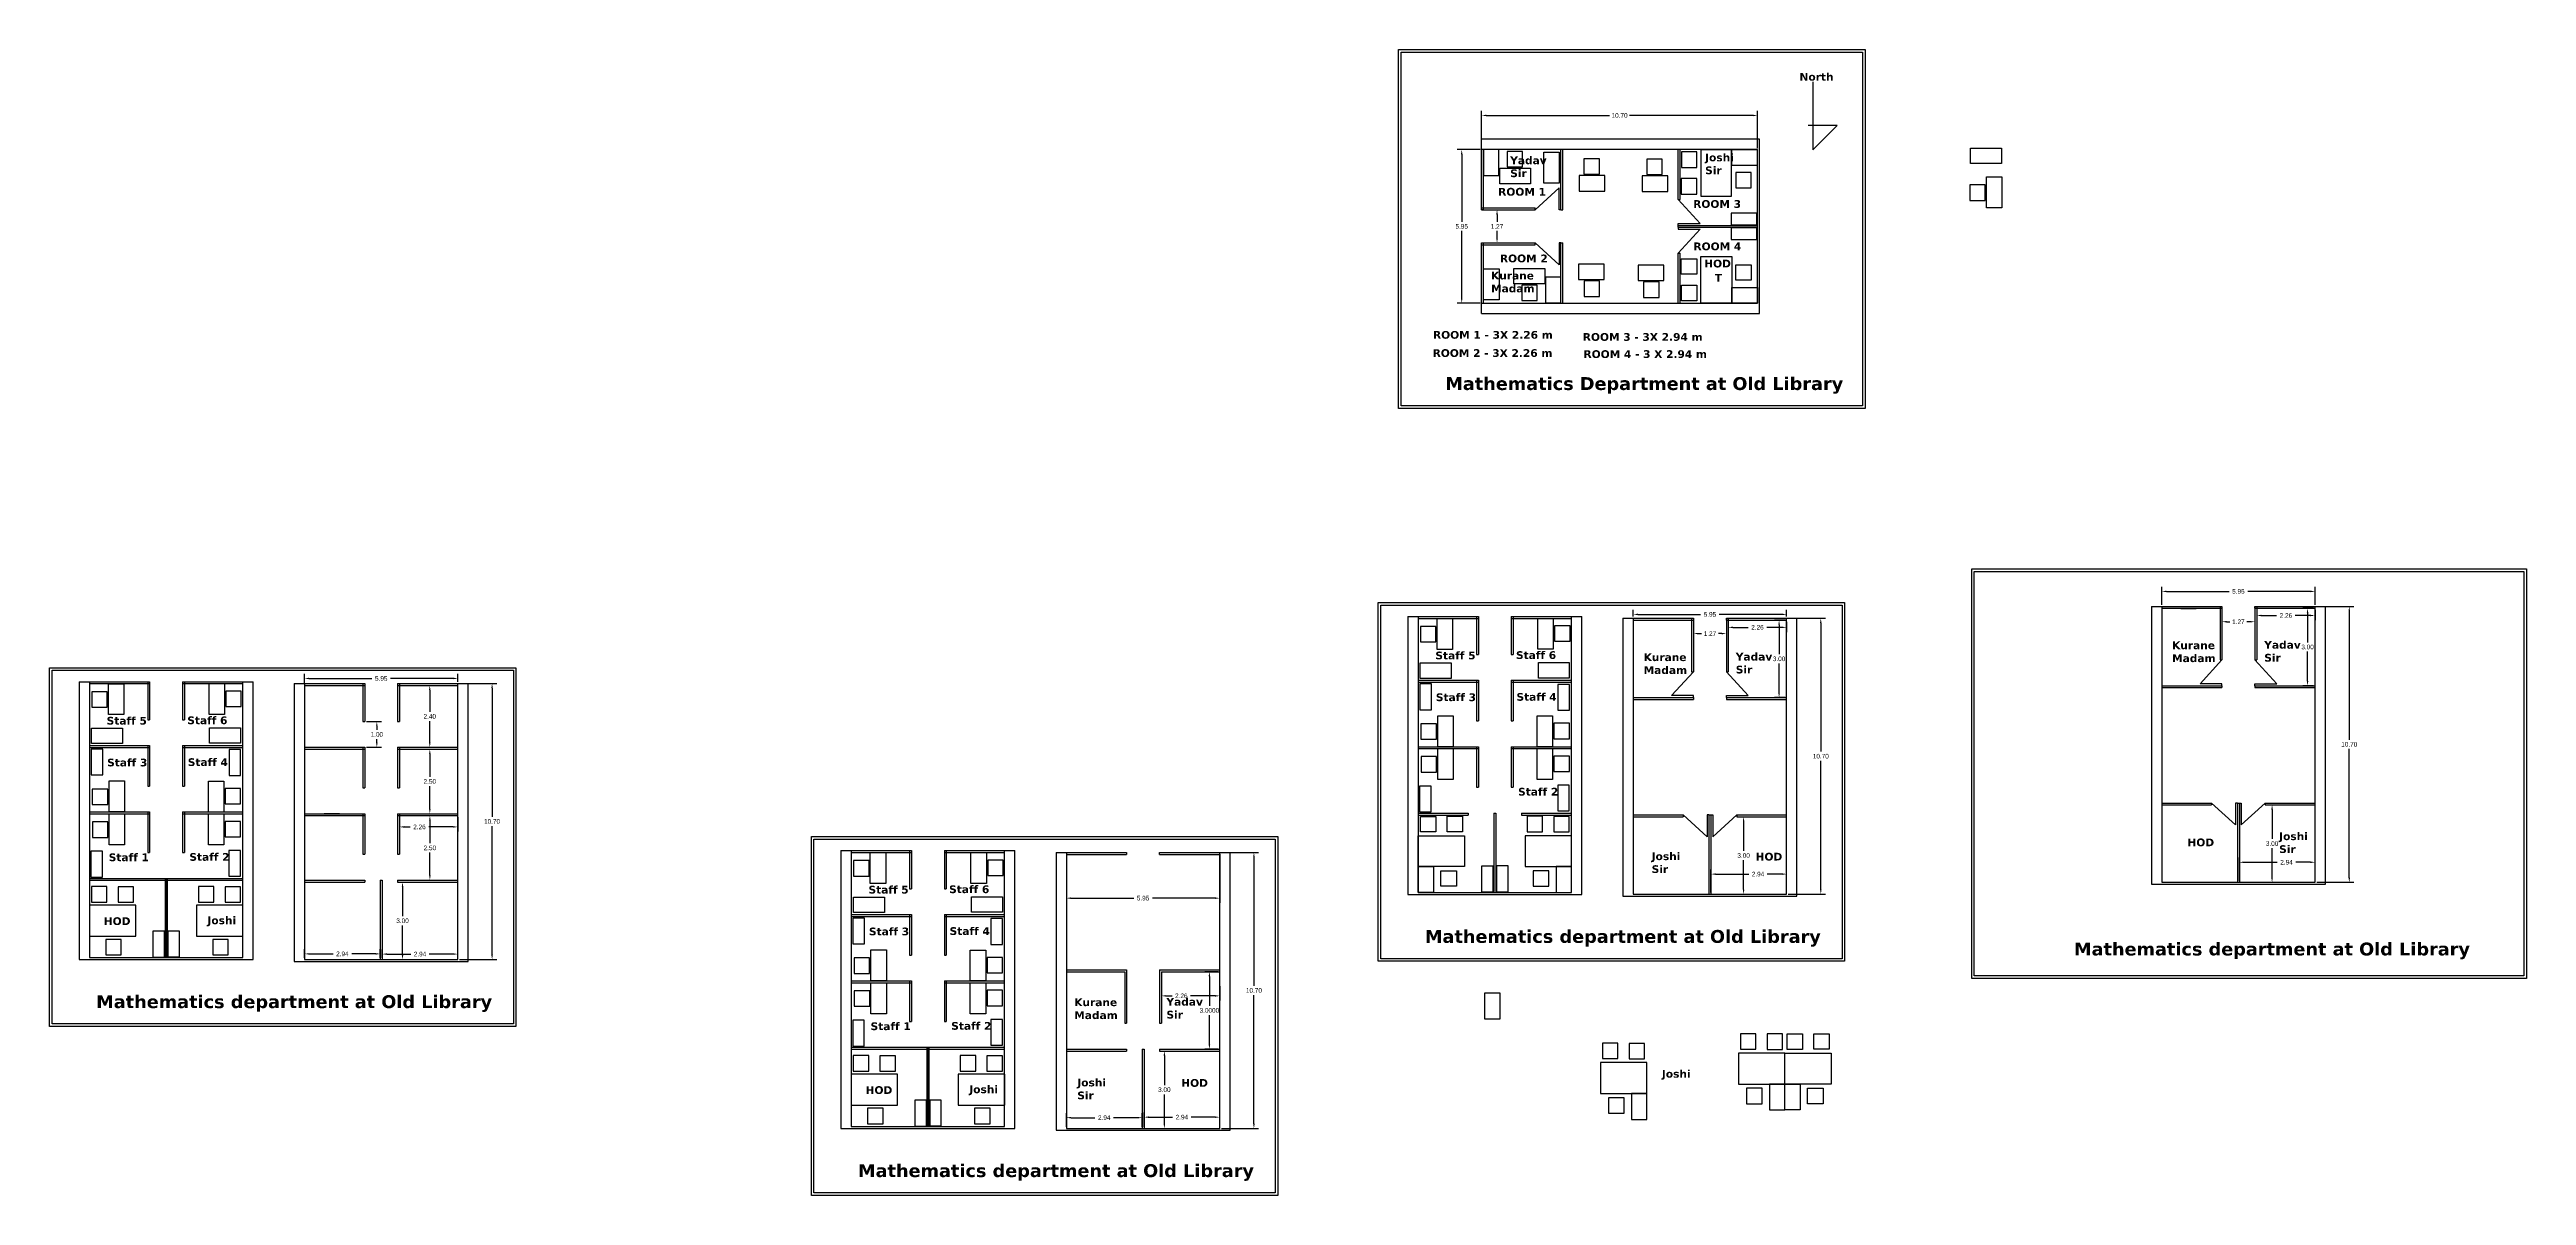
# Model space of a CAD drawing. Header units: inches. Extents: x 9 to 422, y -4 to 100.
# Drawn here: x 9 to 105.1, y -3.7 to 40.7 of the extents above; entities that cross this region are included whole.
import ezdxf

# ---------------------------------------------------------------- set-up
doc = ezdxf.new("R2010")
doc.units = ezdxf.units.IN
doc.header["$MEASUREMENT"] = 0
doc.dimstyles.get("Standard").update_dxf_attribs({"dimtxt": 0.18, "dimasz": 0.18, "dimexe": 0.18, "dimexo": 0.0625, "dimgap": 0.09, "dimtad": 0, "dimtih": 1, "dimtoh": 1, "dimdec": 4, "dimzin": 0, "dimdsep": 46, "dimtxsty": 'Standard', "dimcen": 0.09, "dimadec": 0, "dimazin": 0, "dimtfac": 1, "dimtdec": 4, "dimtofl": 0, "dimtmove": 0, "dimatfit": 3, "dimfxl": 1, "dimtolj": 1, "dimtzin": 0, "dimarcsym": 0})

msp = doc.modelspace()

# ---------------------------------------------------------------- texts
at = {"attachment_point": 1}
for s, insert, char_height, width in [('{\\fVerdana|b1|i0|c0|p34;North}', (76.92892, 39.81001), 0.3, 15.1656101), ('{\\fVerdana|b1|i0|c0|p34;Yadav\\PSir}', (65.70476, 36.571), 0.3, 15.1656101), ('{\\fVerdana|b1|i0|c0|p34;Joshi\\PSir}', (73.26709, 36.68398), 0.3, 15.1656101), ('{\\fVerdana|b1|i0|c0|p34;ROOM 1}', (65.23864, 35.35271), 0.3, 15.1656101), ('{\\fVerdana|b1|i0|c0|p34;ROOM 3}', (72.80459, 34.87945), 0.3, 15.1656101), ('{\\fVerdana|b1|i0|c0|p34;ROOM 2}', (65.3073, 32.76777), 0.3, 15.1656101), ('{\\fVerdana|b1|i0|c0|p34;ROOM 4}', (72.81347, 33.23613), 0.3, 15.1656101), ('{\\fVerdana|b1|i0|c0|p34;Kurane \\PMadam}', (64.96226, 32.10317), 0.3, 15.1656101), ('{\\fVerdana|b1|i0|c0|p34;HOD}', (73.23147, 32.56959), 0.3, 15.1656101), ('{\\fVerdana|b1|i0|c0|p34;T}', (73.64528, 32.01919), 0.3, 15.1656101), ('{\\fVerdana|b1|i0|c0|p34;ROOM 1 - 3X 2.26 m}', (62.71037, 29.80509), 0.3, 15.1656101), ('{\\fVerdana|b1|i0|c0|p34;ROOM 2 - 3X 2.26 m}', (62.6968, 29.09967), 0.3, 15.1656101), ('{\\fVerdana|b1|i0|c0|p34;ROOM 3 - 3X 2.94 m}', (68.52132, 29.72369), 0.3, 15.1656101), ('{\\fVerdana|b1|i0|c0|p34;ROOM 4 - 3 X 2.94 m}', (68.54847, 29.05897), 0.3, 15.1656101), ('{\\fVerdana|b1|i0|c0|p34;Mathematics Department at Old Library}', (63.18665, 28.01643), 0.5, 16.1545298), ('{\\fVerdana|b1|i0|c0|p34;Staff 5}', (62.80207, 17.37303), 0.3, 15.1656101), ('{\\fVerdana|b1|i0|c0|p34;Staff 6}', (65.93019, 17.3879), 0.3, 15.1656101), ('{\\fVerdana|b1|i0|c0|p34;Kurane \\PMadam}', (70.88046, 17.30647), 0.3, 15.1656101), ('{\\fVerdana|b1|i0|c0|p34;Yadav\\PSir}', (74.45597, 17.32618), 0.3, 15.1656101), ('{\\fVerdana|b1|i0|c0|p34;Kurane \\PMadam}', (91.38022, 17.76642), 0.3, 15.1656101), ('{\\fVerdana|b1|i0|c0|p34;Yadav\\PSir}', (94.95572, 17.78614), 0.3, 15.1656101), ('{\\fVerdana|b1|i0|c0|p34;Staff 3}', (62.82081, 15.75235), 0.3, 15.1656101), ('{\\fVerdana|b1|i0|c0|p34;Staff 4}', (65.94894, 15.76722), 0.3, 15.1656101), ('{\\fVerdana|b1|i0|c0|p34;Staff 5}', (11.26048, 14.84354), 0.3, 15.1656101), ('{\\fVerdana|b1|i0|c0|p34;Staff 6}', (14.3886, 14.85841), 0.3, 15.1656101), ('{\\fVerdana|b1|i0|c0|p34;Staff 3}', (11.27922, 13.22286), 0.3, 15.1656101), ('{\\fVerdana|b1|i0|c0|p34;Staff 4}', (14.40735, 13.23773), 0.3, 15.1656101), ('{\\fVerdana|b1|i0|c0|p34;Staff 2}', (66.01106, 12.09093), 0.3, 15.1656101), ('{\\fVerdana|b1|i0|c0|p34;HOD}', (91.97646, 10.12488), 0.3, 15.1656101), ('{\\fVerdana|b1|i0|c0|p34;Joshi\\PSir}', (95.53342, 10.36379), 0.3, 15.1656101), ('{\\fVerdana|b1|i0|c0|p34;Staff 1}', (11.34134, 9.54657), 0.3, 15.1656101), ('{\\fVerdana|b1|i0|c0|p34;Staff 2}', (14.46947, 9.56144), 0.3, 15.1656101), ('{\\fVerdana|b1|i0|c0|p34;Joshi\\PSir}', (71.19291, 9.58867), 0.3, 15.1656101), ('{\\fVerdana|b1|i0|c0|p34;HOD}', (75.22469, 9.57223), 0.3, 15.1656101), ('{\\fVerdana|b1|i0|c0|p34;Staff 5}', (40.81283, 8.29248), 0.3, 15.1656101), ('{\\fVerdana|b1|i0|c0|p34;Staff 6}', (43.94096, 8.30735), 0.3, 15.1656101), ('{\\fVerdana|b1|i0|c0|p34;HOD}', (11.14879, 7.0718), 0.3, 15.1656101), ('{\\fVerdana|b1|i0|c0|p34;Joshi}', (15.16971, 7.10209), 0.3, 15.1656101), ('{\\fVerdana|b1|i0|c0|p34;Staff 3}', (40.83158, 6.6718), 0.3, 15.1656101), ('{\\fVerdana|b1|i0|c0|p34;Staff 4}', (43.95971, 6.68667), 0.3, 15.1656101), ('{\\fVerdana|b1|i0|c0|p34;Mathematics department at Old Library}', (62.39644, 6.57869), 0.5, 15.1656101), ('{\\fVerdana|b1|i0|c0|p34;Mathematics department at Old Library}', (87.57626, 6.09077), 0.5, 15.1656101), ('{\\fVerdana|b1|i0|c0|p34;Mathematics department at Old Library}', (10.85484, 4.0492), 0.5, 15.1656101), ('{\\fVerdana|b1|i0|c0|p34;Kurane \\PMadam}', (48.79444, 3.92583), 0.3, 15.1656101), ('{\\fVerdana|b1|i0|c0|p34;Yadav\\PSir}', (52.36995, 3.94555), 0.3, 15.1656101), ('{\\fVerdana|b1|i0|c0|p34;Staff 1}', (40.8937, 2.99552), 0.3, 15.1656101), ('{\\fVerdana|b1|i0|c0|p34;Staff 2}', (44.02183, 3.01038), 0.3, 15.1656101), ('{\\fVerdana|b1|i0|c0|p34;Joshi}', (71.5892, 1.15214), 0.3, 15.1656101), ('{\\fVerdana|b1|i0|c0|p34;HOD}', (40.70115, 0.52075), 0.3, 15.1656101), ('{\\fVerdana|b1|i0|c0|p34;Joshi}', (44.72207, 0.55104), 0.3, 15.1656101), ('{\\fVerdana|b1|i0|c0|p34;Joshi\\PSir}', (48.91302, 0.81427), 0.3, 15.1656101), ('{\\fVerdana|b1|i0|c0|p34;HOD}', (52.9448, 0.79783), 0.3, 15.1656101), ('{\\fVerdana|b1|i0|c0|p34;Mathematics department at Old Library}', (40.4072, -2.50185), 0.5, 15.1656101)]:
    msp.add_mtext(s, dxfattribs=dict(at, insert=insert, char_height=char_height, width=width))

# ---------------------------------------------------------------- blocks, each defined once
blk = doc.blocks.new('*D1')
at = {"color": 0, "lineweight": -2, "transparency": 16777216}
for p, q in [((18.937, 5.5), (18.937, 5.832)), ((21.875, 5.5), (21.875, 5.832)), ((19.117, 5.652), (20.046, 5.652)), ((21.695, 5.652), (20.766, 5.652))]:
    blk.add_line(p, q, dxfattribs=at)
at = {"color": 0, "transparency": 16777216}
for points in [[(19.117, 5.682), (19.117, 5.622), (18.937, 5.652)], [(21.695, 5.682), (21.695, 5.622), (21.875, 5.652)]]:
    blk.add_solid(points, dxfattribs=at)
at = {"layer": 'Defpoints', "color": 0, "transparency": 16777216}
for p in [(18.937, 5.437), (21.875, 5.652), (21.875, 5.437)]:
    blk.add_point(p, dxfattribs=at)
at = {"color": 0, "transparency": 16777216, "insert": (20.406, 5.652), "char_height": 0.18, "attachment_point": 5}
blk.add_mtext('\\A1;2.94', dxfattribs=at)
blk = doc.blocks.new('*D2')
at = {"color": 0, "lineweight": -2, "transparency": 16777216}
for p, q in [((21.95, 5.5), (21.95, 5.825)), ((24.887, 5.5), (24.887, 5.825)), ((22.13, 5.645), (23.058, 5.645)), ((24.707, 5.645), (23.778, 5.645))]:
    blk.add_line(p, q, dxfattribs=at)
at = {"color": 0, "transparency": 16777216}
for points in [[(22.13, 5.675), (22.13, 5.615), (21.95, 5.645)], [(24.707, 5.675), (24.707, 5.615), (24.887, 5.645)]]:
    blk.add_solid(points, dxfattribs=at)
at = {"layer": 'Defpoints', "color": 0, "transparency": 16777216}
for p in [(21.95, 5.437), (24.887, 5.645), (24.887, 5.437)]:
    blk.add_point(p, dxfattribs=at)
at = {"color": 0, "transparency": 16777216, "insert": (23.418, 5.645), "char_height": 0.18, "attachment_point": 5}
blk.add_mtext('\\A1;2.94', dxfattribs=at)
blk = doc.blocks.new('*D3')
at = {"color": 0, "lineweight": -2, "transparency": 16777216}
for p, q in [((22.612, 8.437), (22.919, 8.437)), ((22.739, 8.257), (22.739, 7.117)), ((22.739, 5.617), (22.739, 6.757)), ((22.012, 5.437), (22.919, 5.437))]:
    blk.add_line(p, q, dxfattribs=at)
at = {"color": 0, "transparency": 16777216}
for points in [[(22.709, 8.257), (22.769, 8.257), (22.739, 8.437)], [(22.709, 5.617), (22.769, 5.617), (22.739, 5.437)]]:
    blk.add_solid(points, dxfattribs=at)
at = {"layer": 'Defpoints', "color": 0, "transparency": 16777216}
for p in [(22.55, 8.437), (22.739, 8.437), (21.95, 5.437)]:
    blk.add_point(p, dxfattribs=at)
at = {"color": 0, "transparency": 16777216, "insert": (22.739, 6.937), "char_height": 0.18, "attachment_point": 5}
blk.add_mtext('\\A1;3.00', dxfattribs=at)
blk = doc.blocks.new('*D4')
at = {"color": 0, "lineweight": -2, "transparency": 16777216}
for p, q in [((22.687, 11.012), (23.98, 11.012)), ((23.8, 10.832), (23.8, 9.942)), ((23.8, 8.692), (23.8, 9.582)), ((22.612, 8.512), (23.98, 8.512))]:
    blk.add_line(p, q, dxfattribs=at)
at = {"color": 0, "transparency": 16777216}
for points in [[(23.77, 10.832), (23.83, 10.832), (23.8, 11.012)], [(23.77, 8.692), (23.83, 8.692), (23.8, 8.512)]]:
    blk.add_solid(points, dxfattribs=at)
at = {"layer": 'Defpoints', "color": 0, "transparency": 16777216}
for p in [(22.625, 11.012), (22.55, 8.512), (23.8, 8.512)]:
    blk.add_point(p, dxfattribs=at)
at = {"color": 0, "transparency": 16777216, "insert": (23.8, 9.762), "char_height": 0.18, "attachment_point": 5}
blk.add_mtext('\\A1;2.50', dxfattribs=at)
blk = doc.blocks.new('*D5')
at = {"color": 0, "lineweight": -2, "transparency": 16777216}
for p, q in [((22.625, 10.95), (22.625, 10.395)), ((22.805, 10.575), (23.036, 10.575)), ((24.707, 10.575), (23.756, 10.575)), ((24.887, 10.95), (24.887, 10.395))]:
    blk.add_line(p, q, dxfattribs=at)
at = {"color": 0, "transparency": 16777216}
for points in [[(22.805, 10.605), (22.805, 10.545), (22.625, 10.575)], [(24.707, 10.605), (24.707, 10.545), (24.887, 10.575)]]:
    blk.add_solid(points, dxfattribs=at)
at = {"layer": 'Defpoints', "color": 0, "transparency": 16777216}
for p in [(22.625, 11.012), (24.887, 11.012), (24.887, 10.575)]:
    blk.add_point(p, dxfattribs=at)
at = {"color": 0, "transparency": 16777216, "insert": (23.396, 10.575), "char_height": 0.18, "attachment_point": 5}
blk.add_mtext('\\A1;2.26', dxfattribs=at)
blk = doc.blocks.new('*D6')
at = {"color": 0, "lineweight": -2, "transparency": 16777216}
for p, q in [((22.687, 13.587), (23.978, 13.587)), ((23.798, 13.407), (23.798, 12.517)), ((23.798, 11.267), (23.798, 12.157)), ((22.612, 11.087), (23.978, 11.087))]:
    blk.add_line(p, q, dxfattribs=at)
at = {"color": 0, "transparency": 16777216}
for points in [[(23.768, 13.407), (23.828, 13.407), (23.798, 13.587)], [(23.768, 11.267), (23.828, 11.267), (23.798, 11.087)]]:
    blk.add_solid(points, dxfattribs=at)
at = {"layer": 'Defpoints', "color": 0, "transparency": 16777216}
for p in [(22.625, 13.587), (22.55, 11.087), (23.798, 11.087)]:
    blk.add_point(p, dxfattribs=at)
at = {"color": 0, "transparency": 16777216, "insert": (23.798, 12.337), "char_height": 0.18, "attachment_point": 5}
blk.add_mtext('\\A1;2.50', dxfattribs=at)
blk = doc.blocks.new('*D7')
at = {"color": 0, "lineweight": -2, "transparency": 16777216}
for p, q in [((22.687, 16.062), (23.975, 16.062)), ((23.795, 15.882), (23.795, 15.042)), ((23.795, 13.842), (23.795, 14.682)), ((22.687, 13.662), (23.975, 13.662))]:
    blk.add_line(p, q, dxfattribs=at)
at = {"color": 0, "transparency": 16777216}
for points in [[(23.765, 15.882), (23.825, 15.882), (23.795, 16.062)], [(23.765, 13.842), (23.825, 13.842), (23.795, 13.662)]]:
    blk.add_solid(points, dxfattribs=at)
at = {"layer": 'Defpoints', "color": 0, "transparency": 16777216}
for p in [(22.625, 16.062), (22.625, 13.662), (23.795, 13.662)]:
    blk.add_point(p, dxfattribs=at)
at = {"color": 0, "transparency": 16777216, "insert": (23.795, 14.862), "char_height": 0.18, "attachment_point": 5}
blk.add_mtext('\\A1;2.40', dxfattribs=at)
blk = doc.blocks.new('*D8')
at = {"color": 0, "lineweight": -2, "transparency": 16777216}
for p, q in [((18.937, 16.125), (18.937, 16.512)), ((24.887, 16.2), (24.887, 16.512)), ((19.117, 16.332), (21.552, 16.332)), ((24.707, 16.332), (22.272, 16.332))]:
    blk.add_line(p, q, dxfattribs=at)
at = {"color": 0, "transparency": 16777216}
for points in [[(19.117, 16.362), (19.117, 16.302), (18.937, 16.332)], [(24.707, 16.362), (24.707, 16.302), (24.887, 16.332)]]:
    blk.add_solid(points, dxfattribs=at)
at = {"layer": 'Defpoints', "color": 0, "transparency": 16777216}
for p in [(18.937, 16.062), (24.887, 16.332), (24.887, 16.137)]:
    blk.add_point(p, dxfattribs=at)
at = {"color": 0, "transparency": 16777216, "insert": (21.912, 16.332), "char_height": 0.18, "attachment_point": 5}
blk.add_mtext('\\A1;5.95', dxfattribs=at)
blk = doc.blocks.new('*D9')
at = {"color": 0, "lineweight": -2, "transparency": 16777216}
for p, q in [((24.95, 16.137), (26.392, 16.137)), ((26.212, 15.957), (26.212, 10.967)), ((26.212, 5.617), (26.212, 10.607)), ((24.95, 5.437), (26.392, 5.437))]:
    blk.add_line(p, q, dxfattribs=at)
at = {"color": 0, "transparency": 16777216}
for points in [[(26.182, 15.957), (26.242, 15.957), (26.212, 16.137)], [(26.182, 5.617), (26.242, 5.617), (26.212, 5.437)]]:
    blk.add_solid(points, dxfattribs=at)
at = {"layer": 'Defpoints', "color": 0, "transparency": 16777216}
for p in [(24.887, 16.137), (24.887, 5.437), (26.212, 5.437)]:
    blk.add_point(p, dxfattribs=at)
at = {"color": 0, "transparency": 16777216, "insert": (26.212, 10.787), "char_height": 0.18, "attachment_point": 5}
blk.add_mtext('\\A1;10.70', dxfattribs=at)
blk = doc.blocks.new('*D10')
at = {"color": 0, "lineweight": -2, "transparency": 16777216}
for p, q in [((21.337, 14.662), (21.922, 14.662)), ((21.742, 14.482), (21.742, 14.342)), ((21.337, 13.662), (21.922, 13.662)), ((21.742, 13.842), (21.742, 13.982))]:
    blk.add_line(p, q, dxfattribs=at)
at = {"color": 0, "transparency": 16777216}
for points in [[(21.712, 14.482), (21.772, 14.482), (21.742, 14.662)], [(21.712, 13.842), (21.772, 13.842), (21.742, 13.662)]]:
    blk.add_solid(points, dxfattribs=at)
at = {"layer": 'Defpoints', "color": 0, "transparency": 16777216}
for p in [(21.275, 14.662), (21.275, 13.662), (21.742, 13.662)]:
    blk.add_point(p, dxfattribs=at)
at = {"color": 0, "transparency": 16777216, "insert": (21.742, 14.162), "char_height": 0.18, "attachment_point": 5}
blk.add_mtext('\\A1;1.00', dxfattribs=at)
blk = doc.blocks.new('*D11')
at = {"color": 0, "lineweight": -2, "transparency": 16777216}
for p, q in [((48.49, -1.051), (48.49, -0.519)), ((48.67, -0.699), (49.598, -0.699)), ((51.247, -0.699), (50.318, -0.699)), ((51.427, -1.051), (51.427, -0.519))]:
    blk.add_line(p, q, dxfattribs=at)
at = {"color": 0, "transparency": 16777216}
for points in [[(48.67, -0.669), (48.67, -0.729), (48.49, -0.699)], [(51.247, -0.669), (51.247, -0.729), (51.427, -0.699)]]:
    blk.add_solid(points, dxfattribs=at)
at = {"layer": 'Defpoints', "color": 0, "transparency": 16777216}
for p in [(51.427, -0.699), (48.49, -1.114), (51.427, -1.114)]:
    blk.add_point(p, dxfattribs=at)
at = {"color": 0, "transparency": 16777216, "insert": (49.958, -0.699), "char_height": 0.18, "attachment_point": 5}
blk.add_mtext('\\A1;2.94', dxfattribs=at)
blk = doc.blocks.new('*D12')
at = {"color": 0, "lineweight": -2, "transparency": 16777216}
for p, q in [((51.502, -1.051), (51.502, -0.499)), ((51.682, -0.679), (52.611, -0.679)), ((54.26, -0.679), (53.331, -0.679)), ((54.44, -1.051), (54.44, -0.499))]:
    blk.add_line(p, q, dxfattribs=at)
at = {"color": 0, "transparency": 16777216}
for points in [[(51.682, -0.649), (51.682, -0.709), (51.502, -0.679)], [(54.26, -0.649), (54.26, -0.709), (54.44, -0.679)]]:
    blk.add_solid(points, dxfattribs=at)
at = {"layer": 'Defpoints', "color": 0, "transparency": 16777216}
for p in [(54.44, -0.679), (51.502, -1.114), (54.44, -1.114)]:
    blk.add_point(p, dxfattribs=at)
at = {"color": 0, "transparency": 16777216, "insert": (52.971, -0.679), "char_height": 0.18, "attachment_point": 5}
blk.add_mtext('\\A1;2.94', dxfattribs=at)
blk = doc.blocks.new('*D13')
at = {"color": 0, "lineweight": -2, "transparency": 16777216}
for p, q in [((52.165, 1.886), (52.471, 1.886)), ((52.291, 1.706), (52.291, 0.566)), ((52.291, -0.934), (52.291, 0.206)), ((51.565, -1.114), (52.471, -1.114))]:
    blk.add_line(p, q, dxfattribs=at)
at = {"color": 0, "transparency": 16777216}
for points in [[(52.261, 1.706), (52.321, 1.706), (52.291, 1.886)], [(52.261, -0.934), (52.321, -0.934), (52.291, -1.114)]]:
    blk.add_solid(points, dxfattribs=at)
at = {"layer": 'Defpoints', "color": 0, "transparency": 16777216}
for p in [(52.102, 1.886), (52.291, 1.886), (51.502, -1.114)]:
    blk.add_point(p, dxfattribs=at)
at = {"color": 0, "transparency": 16777216, "insert": (52.291, 0.386), "char_height": 0.18, "attachment_point": 5}
blk.add_mtext('\\A1;3.00', dxfattribs=at)
blk = doc.blocks.new('*D14')
at = {"color": 0, "lineweight": -2, "transparency": 16777216}
for p, q in [((52.177, 4.399), (52.177, 3.844)), ((52.357, 4.024), (52.588, 4.024)), ((54.26, 4.024), (53.308, 4.024)), ((54.44, 4.399), (54.44, 3.844))]:
    blk.add_line(p, q, dxfattribs=at)
at = {"color": 0, "transparency": 16777216}
for points in [[(52.357, 4.054), (52.357, 3.994), (52.177, 4.024)], [(54.26, 4.054), (54.26, 3.994), (54.44, 4.024)]]:
    blk.add_solid(points, dxfattribs=at)
at = {"layer": 'Defpoints', "color": 0, "transparency": 16777216}
for p in [(52.177, 4.461), (54.44, 4.461), (54.44, 4.024)]:
    blk.add_point(p, dxfattribs=at)
at = {"color": 0, "transparency": 16777216, "insert": (52.948, 4.024), "char_height": 0.18, "attachment_point": 5}
blk.add_mtext('\\A1;2.26', dxfattribs=at)
blk = doc.blocks.new('*D15')
at = {"color": 0, "lineweight": -2, "transparency": 16777216}
for p, q in [((48.49, 9.449), (48.49, 7.633)), ((54.44, 9.524), (54.44, 7.633)), ((48.67, 7.813), (51.105, 7.813)), ((54.26, 7.813), (51.825, 7.813))]:
    blk.add_line(p, q, dxfattribs=at)
at = {"color": 0, "transparency": 16777216}
for points in [[(48.67, 7.843), (48.67, 7.783), (48.49, 7.813)], [(54.26, 7.843), (54.26, 7.783), (54.44, 7.813)]]:
    blk.add_solid(points, dxfattribs=at)
at = {"layer": 'Defpoints', "color": 0, "transparency": 16777216}
for p in [(48.49, 9.511), (54.44, 9.586), (54.44, 7.813)]:
    blk.add_point(p, dxfattribs=at)
at = {"color": 0, "transparency": 16777216, "insert": (51.465, 7.813), "char_height": 0.18, "attachment_point": 5}
blk.add_mtext('\\A1;5.95', dxfattribs=at)
blk = doc.blocks.new('*D16')
at = {"color": 0, "lineweight": -2, "transparency": 16777216}
for p, q in [((54.502, 9.586), (55.945, 9.586)), ((55.765, 9.406), (55.765, 4.416)), ((55.765, -0.934), (55.765, 4.056)), ((54.502, -1.114), (55.945, -1.114))]:
    blk.add_line(p, q, dxfattribs=at)
at = {"color": 0, "transparency": 16777216}
for points in [[(55.735, 9.406), (55.795, 9.406), (55.765, 9.586)], [(55.735, -0.934), (55.795, -0.934), (55.765, -1.114)]]:
    blk.add_solid(points, dxfattribs=at)
at = {"layer": 'Defpoints', "color": 0, "transparency": 16777216}
for p in [(54.44, 9.586), (54.44, -1.114), (55.765, -1.114)]:
    blk.add_point(p, dxfattribs=at)
at = {"color": 0, "transparency": 16777216, "insert": (55.765, 4.236), "char_height": 0.18, "attachment_point": 5}
blk.add_mtext('\\A1;10.70', dxfattribs=at)
blk = doc.blocks.new('*D17')
at = {"color": 0, "lineweight": -2, "transparency": 16777216}
for p, q in [((54.377, 4.961), (53.858, 4.961)), ((54.038, 4.781), (54.038, 3.641)), ((54.038, 2.141), (54.038, 3.281)), ((54.377, 1.961), (53.858, 1.961))]:
    blk.add_line(p, q, dxfattribs=at)
at = {"color": 0, "transparency": 16777216}
for points in [[(54.008, 4.781), (54.068, 4.781), (54.038, 4.961)], [(54.008, 2.141), (54.068, 2.141), (54.038, 1.961)]]:
    blk.add_solid(points, dxfattribs=at)
at = {"layer": 'Defpoints', "color": 0, "transparency": 16777216}
for p in [(54.44, 4.961), (54.038, 1.961), (54.44, 1.961)]:
    blk.add_point(p, dxfattribs=at)
at = {"color": 0, "transparency": 16777216, "insert": (54.038, 3.461), "char_height": 0.18, "attachment_point": 5}
blk.add_mtext('\\A1;3.0000', dxfattribs=at)
blk = doc.blocks.new('*D18')
at = {"color": 0, "lineweight": -2, "transparency": 16777216}
for p, q in [((73.491, 8.029), (73.491, 8.925)), ((73.671, 8.745), (74.96, 8.745)), ((76.249, 8.745), (75.68, 8.745)), ((76.429, 8.029), (76.429, 8.925))]:
    blk.add_line(p, q, dxfattribs=at)
at = {"color": 0, "transparency": 16777216}
for points in [[(73.671, 8.775), (73.671, 8.715), (73.491, 8.745)], [(76.249, 8.775), (76.249, 8.715), (76.429, 8.745)]]:
    blk.add_solid(points, dxfattribs=at)
at = {"layer": 'Defpoints', "color": 0, "transparency": 16777216}
for p in [(76.429, 8.745), (73.491, 7.967), (76.429, 7.967)]:
    blk.add_point(p, dxfattribs=at)
at = {"color": 0, "transparency": 16777216, "insert": (75.32, 8.745), "char_height": 0.18, "attachment_point": 5}
blk.add_mtext('\\A1;2.94', dxfattribs=at)
blk = doc.blocks.new('*D19')
at = {"color": 0, "lineweight": -2, "transparency": 16777216}
for p, q in [((74.554, 10.967), (74.94, 10.967)), ((74.76, 10.787), (74.76, 9.647)), ((74.76, 8.147), (74.76, 9.287)), ((73.554, 7.967), (74.94, 7.967))]:
    blk.add_line(p, q, dxfattribs=at)
at = {"color": 0, "transparency": 16777216}
for points in [[(74.73, 10.787), (74.79, 10.787), (74.76, 10.967)], [(74.73, 8.147), (74.79, 8.147), (74.76, 7.967)]]:
    blk.add_solid(points, dxfattribs=at)
at = {"layer": 'Defpoints', "color": 0, "transparency": 16777216}
for p in [(74.491, 10.967), (74.76, 10.967), (73.491, 7.967)]:
    blk.add_point(p, dxfattribs=at)
at = {"color": 0, "transparency": 16777216, "insert": (74.76, 9.467), "char_height": 0.18, "attachment_point": 5}
blk.add_mtext('\\A1;3.00', dxfattribs=at)
blk = doc.blocks.new('*D20')
at = {"color": 0, "lineweight": -2, "transparency": 16777216}
for p, q in [((76.491, 18.667), (77.934, 18.667)), ((77.754, 18.487), (77.754, 13.497)), ((77.754, 8.147), (77.754, 13.137)), ((76.491, 7.967), (77.934, 7.967))]:
    blk.add_line(p, q, dxfattribs=at)
at = {"color": 0, "transparency": 16777216}
for points in [[(77.724, 18.487), (77.784, 18.487), (77.754, 18.667)], [(77.724, 8.147), (77.784, 8.147), (77.754, 7.967)]]:
    blk.add_solid(points, dxfattribs=at)
at = {"layer": 'Defpoints', "color": 0, "transparency": 16777216}
for p in [(76.429, 18.667), (76.429, 7.967), (77.754, 7.967)]:
    blk.add_point(p, dxfattribs=at)
at = {"color": 0, "transparency": 16777216, "insert": (77.754, 13.317), "char_height": 0.18, "attachment_point": 5}
blk.add_mtext('\\A1;10.70', dxfattribs=at)
blk = doc.blocks.new('*D21')
at = {"color": 0, "lineweight": -2, "transparency": 16777216}
for p, q in [((76.366, 18.592), (75.956, 18.592)), ((76.136, 18.412), (76.136, 17.272)), ((76.136, 15.772), (76.136, 16.912)), ((76.366, 15.592), (75.956, 15.592))]:
    blk.add_line(p, q, dxfattribs=at)
at = {"color": 0, "transparency": 16777216}
for points in [[(76.106, 18.412), (76.166, 18.412), (76.136, 18.592)], [(76.106, 15.772), (76.166, 15.772), (76.136, 15.592)]]:
    blk.add_solid(points, dxfattribs=at)
at = {"layer": 'Defpoints', "color": 0, "transparency": 16777216}
for p in [(76.429, 18.592), (76.136, 15.592), (76.429, 15.592)]:
    blk.add_point(p, dxfattribs=at)
at = {"color": 0, "transparency": 16777216, "insert": (76.136, 17.092), "char_height": 0.18, "attachment_point": 5}
blk.add_mtext('\\A1;3.00', dxfattribs=at)
blk = doc.blocks.new('*D22')
at = {"color": 0, "lineweight": -2, "transparency": 16777216}
for p, q in [((74.166, 18.529), (74.166, 18.133)), ((74.346, 18.313), (74.938, 18.313)), ((76.249, 18.313), (75.658, 18.313)), ((76.429, 18.529), (76.429, 18.133))]:
    blk.add_line(p, q, dxfattribs=at)
at = {"color": 0, "transparency": 16777216}
for points in [[(74.346, 18.343), (74.346, 18.283), (74.166, 18.313)], [(76.249, 18.343), (76.249, 18.283), (76.429, 18.313)]]:
    blk.add_solid(points, dxfattribs=at)
at = {"layer": 'Defpoints', "color": 0, "transparency": 16777216}
for p in [(74.166, 18.592), (76.429, 18.592), (76.429, 18.313)]:
    blk.add_point(p, dxfattribs=at)
at = {"color": 0, "transparency": 16777216, "insert": (75.298, 18.313), "char_height": 0.18, "attachment_point": 5}
blk.add_mtext('\\A1;2.26', dxfattribs=at)
blk = doc.blocks.new('*D23')
at = {"color": 0, "lineweight": -2, "transparency": 16777216}
for p, q in [((70.479, 18.729), (70.479, 18.996)), ((70.659, 18.816), (73.094, 18.816)), ((76.249, 18.816), (73.814, 18.816)), ((76.429, 18.729), (76.429, 18.996))]:
    blk.add_line(p, q, dxfattribs=at)
at = {"color": 0, "transparency": 16777216}
for points in [[(70.659, 18.846), (70.659, 18.786), (70.479, 18.816)], [(76.249, 18.846), (76.249, 18.786), (76.429, 18.816)]]:
    blk.add_solid(points, dxfattribs=at)
at = {"layer": 'Defpoints', "color": 0, "transparency": 16777216}
for p in [(70.479, 18.667), (76.429, 18.816), (76.429, 18.667)]:
    blk.add_point(p, dxfattribs=at)
at = {"color": 0, "transparency": 16777216, "insert": (73.454, 18.816), "char_height": 0.18, "attachment_point": 5}
blk.add_mtext('\\A1;5.95', dxfattribs=at)
blk = doc.blocks.new('*D24')
at = {"color": 0, "lineweight": -2, "transparency": 16777216}
for p, q in [((72.816, 18.604), (72.816, 17.891)), ((74.091, 18.604), (74.091, 17.891)), ((72.996, 18.071), (73.124, 18.071)), ((73.911, 18.071), (73.784, 18.071))]:
    blk.add_line(p, q, dxfattribs=at)
at = {"color": 0, "transparency": 16777216}
for points in [[(72.996, 18.101), (72.996, 18.041), (72.816, 18.071)], [(73.911, 18.101), (73.911, 18.041), (74.091, 18.071)]]:
    blk.add_solid(points, dxfattribs=at)
at = {"layer": 'Defpoints', "color": 0, "transparency": 16777216}
for p in [(72.816, 18.667), (74.091, 18.667), (74.091, 18.071)]:
    blk.add_point(p, dxfattribs=at)
at = {"color": 0, "transparency": 16777216, "insert": (73.454, 18.071), "char_height": 0.18, "attachment_point": 5}
blk.add_mtext('\\A1;1.27', dxfattribs=at)
blk = doc.blocks.new('*D25')
at = {"color": 0, "lineweight": -2, "transparency": 16777216}
for p, q in [((93.991, 8.489), (93.991, 9.385)), ((94.171, 9.205), (95.46, 9.205)), ((96.749, 9.205), (96.18, 9.205)), ((96.929, 8.489), (96.929, 9.385))]:
    blk.add_line(p, q, dxfattribs=at)
at = {"color": 0, "transparency": 16777216}
for points in [[(94.171, 9.235), (94.171, 9.175), (93.991, 9.205)], [(96.749, 9.235), (96.749, 9.175), (96.929, 9.205)]]:
    blk.add_solid(points, dxfattribs=at)
at = {"layer": 'Defpoints', "color": 0, "transparency": 16777216}
for p in [(96.929, 9.205), (93.991, 8.427), (96.929, 8.427)]:
    blk.add_point(p, dxfattribs=at)
at = {"color": 0, "transparency": 16777216, "insert": (95.82, 9.205), "char_height": 0.18, "attachment_point": 5}
blk.add_mtext('\\A1;2.94', dxfattribs=at)
blk = doc.blocks.new('*D26')
at = {"color": 0, "lineweight": -2, "transparency": 16777216}
for p, q in [((95.054, 11.427), (95.44, 11.427)), ((95.26, 11.247), (95.26, 10.107)), ((95.26, 8.607), (95.26, 9.747)), ((94.054, 8.427), (95.44, 8.427))]:
    blk.add_line(p, q, dxfattribs=at)
at = {"color": 0, "transparency": 16777216}
for points in [[(95.23, 11.247), (95.29, 11.247), (95.26, 11.427)], [(95.23, 8.607), (95.29, 8.607), (95.26, 8.427)]]:
    blk.add_solid(points, dxfattribs=at)
at = {"layer": 'Defpoints', "color": 0, "transparency": 16777216}
for p in [(94.991, 11.427), (95.26, 11.427), (93.991, 8.427)]:
    blk.add_point(p, dxfattribs=at)
at = {"color": 0, "transparency": 16777216, "insert": (95.26, 9.927), "char_height": 0.18, "attachment_point": 5}
blk.add_mtext('\\A1;3.00', dxfattribs=at)
blk = doc.blocks.new('*D27')
at = {"color": 0, "lineweight": -2, "transparency": 16777216}
for p, q in [((96.991, 19.127), (98.434, 19.127)), ((98.254, 18.947), (98.254, 13.957)), ((98.254, 8.607), (98.254, 13.597)), ((96.991, 8.427), (98.434, 8.427))]:
    blk.add_line(p, q, dxfattribs=at)
at = {"color": 0, "transparency": 16777216}
for points in [[(98.224, 18.947), (98.284, 18.947), (98.254, 19.127)], [(98.224, 8.607), (98.284, 8.607), (98.254, 8.427)]]:
    blk.add_solid(points, dxfattribs=at)
at = {"layer": 'Defpoints', "color": 0, "transparency": 16777216}
for p in [(96.929, 19.127), (96.929, 8.427), (98.254, 8.427)]:
    blk.add_point(p, dxfattribs=at)
at = {"color": 0, "transparency": 16777216, "insert": (98.254, 13.777), "char_height": 0.18, "attachment_point": 5}
blk.add_mtext('\\A1;10.70', dxfattribs=at)
blk = doc.blocks.new('*D28')
at = {"color": 0, "lineweight": -2, "transparency": 16777216}
for p, q in [((96.866, 19.052), (96.456, 19.052)), ((96.636, 18.872), (96.636, 17.732)), ((96.636, 16.232), (96.636, 17.372)), ((96.866, 16.052), (96.456, 16.052))]:
    blk.add_line(p, q, dxfattribs=at)
at = {"color": 0, "transparency": 16777216}
for points in [[(96.606, 18.872), (96.666, 18.872), (96.636, 19.052)], [(96.606, 16.232), (96.666, 16.232), (96.636, 16.052)]]:
    blk.add_solid(points, dxfattribs=at)
at = {"layer": 'Defpoints', "color": 0, "transparency": 16777216}
for p in [(96.929, 19.052), (96.636, 16.052), (96.929, 16.052)]:
    blk.add_point(p, dxfattribs=at)
at = {"color": 0, "transparency": 16777216, "insert": (96.636, 17.552), "char_height": 0.18, "attachment_point": 5}
blk.add_mtext('\\A1;3.00', dxfattribs=at)
blk = doc.blocks.new('*D29')
at = {"color": 0, "lineweight": -2, "transparency": 16777216}
for p, q in [((94.666, 18.989), (94.666, 18.593)), ((94.846, 18.773), (95.437, 18.773)), ((96.749, 18.773), (96.157, 18.773)), ((96.929, 18.989), (96.929, 18.593))]:
    blk.add_line(p, q, dxfattribs=at)
at = {"color": 0, "transparency": 16777216}
for points in [[(94.846, 18.803), (94.846, 18.743), (94.666, 18.773)], [(96.749, 18.803), (96.749, 18.743), (96.929, 18.773)]]:
    blk.add_solid(points, dxfattribs=at)
at = {"layer": 'Defpoints', "color": 0, "transparency": 16777216}
for p in [(94.666, 19.052), (96.929, 19.052), (96.929, 18.773)]:
    blk.add_point(p, dxfattribs=at)
at = {"color": 0, "transparency": 16777216, "insert": (95.797, 18.773), "char_height": 0.18, "attachment_point": 5}
blk.add_mtext('\\A1;2.26', dxfattribs=at)
blk = doc.blocks.new('*D30')
at = {"color": 0, "lineweight": -2, "transparency": 16777216}
for p, q in [((90.979, 19.189), (90.979, 19.887)), ((91.159, 19.707), (93.594, 19.707)), ((96.749, 19.707), (94.314, 19.707)), ((96.929, 19.189), (96.929, 19.887))]:
    blk.add_line(p, q, dxfattribs=at)
at = {"color": 0, "transparency": 16777216}
for points in [[(91.159, 19.737), (91.159, 19.677), (90.979, 19.707)], [(96.749, 19.737), (96.749, 19.677), (96.929, 19.707)]]:
    blk.add_solid(points, dxfattribs=at)
at = {"layer": 'Defpoints', "color": 0, "transparency": 16777216}
for p in [(96.929, 19.707), (90.979, 19.127), (96.929, 19.127)]:
    blk.add_point(p, dxfattribs=at)
at = {"color": 0, "transparency": 16777216, "insert": (93.954, 19.707), "char_height": 0.18, "attachment_point": 5}
blk.add_mtext('\\A1;5.95', dxfattribs=at)
blk = doc.blocks.new('*D31')
at = {"color": 0, "lineweight": -2, "transparency": 16777216}
for p, q in [((93.316, 19.064), (93.316, 18.351)), ((93.496, 18.531), (93.624, 18.531)), ((94.411, 18.531), (94.284, 18.531)), ((94.591, 19.064), (94.591, 18.351))]:
    blk.add_line(p, q, dxfattribs=at)
at = {"color": 0, "transparency": 16777216}
for points in [[(93.496, 18.561), (93.496, 18.501), (93.316, 18.531)], [(94.411, 18.561), (94.411, 18.501), (94.591, 18.531)]]:
    blk.add_solid(points, dxfattribs=at)
at = {"layer": 'Defpoints', "color": 0, "transparency": 16777216}
for p in [(93.316, 19.127), (94.591, 19.127), (94.591, 18.531)]:
    blk.add_point(p, dxfattribs=at)
at = {"color": 0, "transparency": 16777216, "insert": (93.954, 18.531), "char_height": 0.18, "attachment_point": 5}
blk.add_mtext('\\A1;1.27', dxfattribs=at)
blk = doc.blocks.new('*D32')
at = {"color": 0, "lineweight": -2, "transparency": 16777216}
for p, q in [((64.599, 36.9), (64.599, 38.342)), ((64.779, 38.162), (69.559, 38.162)), ((75.119, 38.162), (70.339, 38.162)), ((75.299, 36.9), (75.299, 38.342))]:
    blk.add_line(p, q, dxfattribs=at)
at = {"color": 0, "transparency": 16777216}
for points in [[(64.779, 38.192), (64.779, 38.132), (64.599, 38.162)], [(75.119, 38.192), (75.119, 38.132), (75.299, 38.162)]]:
    blk.add_solid(points, dxfattribs=at)
at = {"layer": 'Defpoints', "color": 0, "transparency": 16777216}
for p in [(75.299, 38.162), (64.599, 36.837), (75.299, 36.837)]:
    blk.add_point(p, dxfattribs=at)
at = {"color": 0, "transparency": 16777216, "insert": (69.949, 38.162), "char_height": 0.18, "attachment_point": 5}
blk.add_mtext('\\A1;10.70', dxfattribs=at)
blk = doc.blocks.new('*D33')
at = {"color": 0, "lineweight": -2, "transparency": 16777216}
for p, q in [((64.537, 36.837), (63.646, 36.837)), ((63.826, 36.657), (63.826, 34.042)), ((63.826, 31.067), (63.826, 33.682)), ((64.537, 30.887), (63.646, 30.887))]:
    blk.add_line(p, q, dxfattribs=at)
at = {"color": 0, "transparency": 16777216}
for points in [[(63.796, 36.657), (63.856, 36.657), (63.826, 36.837)], [(63.796, 31.067), (63.856, 31.067), (63.826, 30.887)]]:
    blk.add_solid(points, dxfattribs=at)
at = {"layer": 'Defpoints', "color": 0, "transparency": 16777216}
for p in [(63.826, 36.837), (64.599, 36.837), (64.599, 30.887)]:
    blk.add_point(p, dxfattribs=at)
at = {"color": 0, "transparency": 16777216, "insert": (63.826, 33.862), "char_height": 0.18, "attachment_point": 5}
blk.add_mtext('\\A1;5.95', dxfattribs=at)
blk = doc.blocks.new('*D34')
at = {"color": 0, "lineweight": -2, "transparency": 16777216}
for p, q in [((64.662, 34.5), (65.375, 34.5)), ((65.195, 34.32), (65.195, 34.042)), ((65.195, 33.405), (65.195, 33.682)), ((64.662, 33.225), (65.375, 33.225))]:
    blk.add_line(p, q, dxfattribs=at)
at = {"color": 0, "transparency": 16777216}
for points in [[(65.165, 34.32), (65.225, 34.32), (65.195, 34.5)], [(65.165, 33.405), (65.225, 33.405), (65.195, 33.225)]]:
    blk.add_solid(points, dxfattribs=at)
at = {"layer": 'Defpoints', "color": 0, "transparency": 16777216}
for p in [(64.599, 34.5), (65.195, 34.5), (64.599, 33.225)]:
    blk.add_point(p, dxfattribs=at)
at = {"color": 0, "transparency": 16777216, "insert": (65.195, 33.862), "char_height": 0.18, "attachment_point": 5}
blk.add_mtext('\\A1;1.27', dxfattribs=at)

# ---------------------------------------------------------------- dimensions: what is measured, and where the dimension line sits
for base, p1, p2, angle, picture, middle in [((75.29927, 38.16229), (64.59927, 36.83716), (75.29927, 36.83716), 180, '*D32', (69.94927, 38.16229)), ((65.1950449167, 34.4996628209), (64.5992670997, 33.2246628209), (64.5992670997, 34.4996628209), 90, '*D34', (65.1950449167, 33.8621628209)), ((76.1359, 15.59189), (76.42881, 18.59189), (76.42881, 15.59189), 90, '*D21', (76.1359, 17.09189)), ((77.75394, 7.96689), (76.42881, 18.66689), (76.42881, 7.96689), 90, '*D20', (77.75394, 13.31689)), ((96.63565, 16.05185), (96.92856, 19.05185), (96.92856, 16.05185), 90, '*D28', (96.63565, 17.55185)), ((98.25369, 8.42685), (96.92856, 19.12685), (96.92856, 8.42685), 90, '*D27', (98.25369, 13.77685)), ((23.79464, 13.6624), (22.62472, 16.0624), (22.62472, 13.6624), 90, '*D7', (23.79464, 14.8624)), ((26.21235, 5.4374), (24.88722, 16.1374), (24.88722, 5.4374), 90, '*D9', (26.21235, 10.7874)), ((21.74203, 13.6624), (21.27472, 14.6624), (21.27472, 13.6624), 90, '*D10', (21.74203, 14.1624)), ((23.80029, 8.5124), (22.62472, 11.0124), (22.54972, 8.5124), 90, '*D4', (23.80029, 9.7624)), ((55.76471, -1.11366), (54.43958, 9.58634), (54.43958, -1.11366), 90, '*D16', (55.76471, 4.23634)), ((22.73877, 8.4374), (21.94972, 5.4374), (22.54972, 8.4374), 90, '*D3', (22.73877, 6.9374)), ((52.29113, 1.88634), (51.50208, -1.11366), (52.10208, 1.88634), 90, '*D13', (52.29113, 0.38634))]:
    dim = msp.add_linear_dim(base=base, p1=p1, p2=p2, angle=angle, dimstyle='Standard', override={"dimdec": 2})
    dim.commit()
    dim.dimension.update_dxf_attribs({"geometry": picture, "text_midpoint": middle})
for base, p1, p2, picture, middle in [((63.82553, 36.83716), (64.59927, 30.88716), (64.59927, 36.83716), '*D33', (63.82553, 33.86216)), ((23.79754, 11.0874), (22.62472, 13.5874), (22.54972, 11.0874), '*D6', (23.79754, 12.3374)), ((74.76025, 10.96689), (73.49131, 7.96689), (74.49131, 10.96689), '*D19', (74.76025, 9.46689)), ((95.26, 11.42685), (93.99106, 8.42685), (94.99106, 11.42685), '*D26', (95.26, 9.92685))]:
    dim = msp.add_linear_dim(base=base, p1=p1, p2=p2, angle=90, dimstyle='Standard', override={"dimdec": 2})
    dim.commit()
    dim.dimension.update_dxf_attribs({"geometry": picture, "text_midpoint": middle, "dimtype": 160})
for base, p1, p2, picture, middle in [((96.92856, 19.70734), (90.97856, 19.12685), (96.92856, 19.12685), '*D30', (93.95356, 19.70734)), ((24.88722, 16.3319), (18.93722, 16.0624), (24.88722, 16.1374), '*D8', (21.91222, 16.3319)), ((24.88722, 10.57501), (22.62472, 11.0124), (24.88722, 11.0124), '*D5', (23.39597, 10.57501)), ((54.43958, 7.81339), (48.48958, 9.51134), (54.43958, 9.58634), '*D15', (51.46458, 7.81339)), ((76.42881, 8.74511), (73.49131, 7.96689), (76.42881, 7.96689), '*D18', (75.32006, 8.74511)), ((96.92856, 9.20506), (93.99106, 8.42685), (96.92856, 8.42685), '*D25', (95.81981, 9.20506)), ((24.88722, 5.64478), (21.94972, 5.4374), (24.88722, 5.4374), '*D2', (23.41847, 5.64478)), ((54.43958, 4.02396), (52.17708, 4.46134), (54.43958, 4.46134), '*D14', (52.94833, 4.02396)), ((51.42708, -0.69884), (48.48958, -1.11366), (51.42708, -1.11366), '*D11', (49.95833, -0.69884)), ((54.43958, -0.67906), (51.50208, -1.11366), (54.43958, -1.11366), '*D12', (52.97083, -0.67906))]:
    dim = msp.add_linear_dim(base=base, p1=p1, p2=p2, dimstyle='Standard', override={"dimdec": 2})
    dim.commit()
    dim.dimension.update_dxf_attribs({"geometry": picture, "text_midpoint": middle, "dimtype": 160})
for base, p1, p2, picture, middle in [((76.42881, 18.81602), (70.47881, 18.66689), (76.42881, 18.66689), '*D23', (73.45381, 18.81602)), ((74.0913093284, 18.0711128986), (72.8163093284, 18.6668907156), (74.0913093284, 18.6668907156), '*D24', (73.4538093284, 18.0711128986)), ((76.42881, 18.31279), (74.16631, 18.59189), (76.42881, 18.59189), '*D22', (75.29756, 18.31279)), ((94.59106372, 18.5310682215), (93.31606372, 19.1268460385), (94.59106372, 19.1268460385), '*D31', (93.95356372, 18.5310682215)), ((96.92856, 18.77275), (94.66606, 19.05185), (96.92856, 19.05185), '*D29', (95.79731, 18.77275)), ((21.87472, 5.65178), (18.93722, 5.4374), (21.87472, 5.4374), '*D1', (20.40597, 5.65178))]:
    dim = msp.add_linear_dim(base=base, p1=p1, p2=p2, dimstyle='Standard', override={"dimdec": 2})
    dim.commit()
    dim.dimension.update_dxf_attribs({"geometry": picture, "text_midpoint": middle})
dim = msp.add_linear_dim(base=(54.0382, 1.96134), p1=(54.43958, 4.96134), p2=(54.43958, 1.96134), angle=90, dimstyle='Standard')
dim.commit()
dim.dimension.update_dxf_attribs({"geometry": '*D17', "text_midpoint": (54.0382, 3.46134)})

# ---------------------------------------------------------------- linework, layer by layer
for p, q in [((77.44906, 39.46546), (77.44906, 36.83517)), ((78.38707, 37.7724), (77.27067, 37.7724)), ((77.44906, 36.83517), (78.38707, 37.7724)), ((64.59927, 34.49966), (64.59927, 37.23716)), ((75.37427, 37.23716), (64.59927, 37.23716)), ((75.29927, 36.83716), (64.59927, 36.83716)), ((65.27043, 36.83693), (64.67043, 36.83693)), ((64.67043, 36.83693), (64.67043, 35.83693)), ((64.67427, 34.49966), (64.67427, 36.83716)), ((65.27043, 35.83693), (65.27043, 36.83693)), ((66.18726, 36.76463), (65.58726, 36.76463)), ((65.58726, 36.76463), (65.58726, 36.16463)), ((66.18726, 36.16463), (66.18726, 36.76463)), ((67.01078, 35.53634), (67.01078, 36.73634)), ((67.01078, 36.73634), (67.61078, 36.73634)), ((67.61078, 36.73634), (67.61078, 35.53634)), ((67.67427, 34.49966), (67.67427, 36.83716)), ((67.74927, 34.49966), (67.74927, 36.83716)), ((72.22427, 34.89966), (72.22427, 36.83716)), ((72.29927, 34.89966), (72.29927, 36.83716)), ((72.94924, 36.74587), (72.34924, 36.74587)), ((72.34924, 36.74587), (72.34924, 36.14587)), ((72.94924, 36.14587), (72.94924, 36.74587)), ((74.29605, 36.83538), (73.09605, 36.83538)), ((73.09605, 36.83538), (73.09605, 35.03538)), ((74.29605, 35.03538), (74.29605, 36.83538)), ((74.29605, 36.83538), (74.29605, 36.23538)), ((75.29605, 36.83538), (74.29605, 36.83538)), ((75.29605, 36.23538), (75.29605, 36.83538)), ((75.29927, 30.88716), (75.29927, 36.83716)), ((75.37427, 30.48716), (75.37427, 37.23716)), ((83.55936, 36.29407), (83.55936, 36.89407)), ((83.55936, 36.89407), (84.75936, 36.89407)), ((84.75936, 36.89407), (84.75936, 36.29407)), ((64.67043, 35.83693), (65.27043, 35.83693)), ((65.29841, 35.51504), (65.29841, 36.11504)), ((65.29841, 36.11504), (66.49841, 36.11504)), ((65.58726, 36.16463), (66.18726, 36.16463)), ((66.49841, 36.11504), (66.49841, 35.51504)), ((68.37975, 35.8303), (68.37975, 35.2303)), ((69.37975, 35.8303), (68.37975, 35.8303)), ((69.1648, 36.48365), (68.5648, 36.48365)), ((68.5648, 36.48365), (68.5648, 35.88365)), ((68.5648, 35.88365), (69.1648, 35.88365)), ((69.1648, 35.88365), (69.1648, 36.48365)), ((69.37975, 35.2303), (69.37975, 35.8303)), ((70.81966, 35.81765), (70.81966, 35.21765)), ((71.81966, 35.81765), (70.81966, 35.81765)), ((71.6047, 36.471), (71.0047, 36.471)), ((71.0047, 36.471), (71.0047, 35.871)), ((71.0047, 35.871), (71.6047, 35.871)), ((71.6047, 35.871), (71.6047, 36.471)), ((71.81966, 35.21765), (71.81966, 35.81765)), ((72.94221, 35.71355), (72.34221, 35.71355)), ((72.34221, 35.71355), (72.34221, 35.11355)), ((72.34924, 36.14587), (72.94924, 36.14587)), ((72.94221, 35.11355), (72.94221, 35.71355)), ((74.29605, 36.23538), (75.29605, 36.23538)), ((75.05573, 35.95039), (74.45573, 35.95039)), ((74.45573, 35.95039), (74.45573, 35.35039)), ((75.05573, 35.35039), (75.05573, 35.95039)), ((84.75936, 36.29407), (83.55936, 36.29407)), ((84.18065, 35.7817), (84.78065, 35.7817)), ((84.18065, 34.5817), (84.18065, 35.7817)), ((84.78065, 35.7817), (84.78065, 34.5817)), ((66.49841, 35.51504), (65.29841, 35.51504)), ((67.59927, 35.34966), (66.67427, 34.49966)), ((67.61078, 35.53634), (67.01078, 35.53634)), ((67.59927, 34.49966), (67.59927, 35.34966)), ((68.37975, 35.2303), (69.37975, 35.2303)), ((70.81966, 35.21765), (71.81966, 35.21765)), ((72.22427, 34.89966), (72.29927, 34.89966)), ((73.07427, 33.97466), (72.22427, 34.89966)), ((72.34221, 35.11355), (72.94221, 35.11355)), ((73.09605, 35.03538), (74.29605, 35.03538)), ((74.45573, 35.35039), (75.05573, 35.35039)), ((83.53107, 35.47056), (83.53107, 34.87056)), ((84.13107, 35.47056), (83.53107, 35.47056)), ((83.53107, 34.87056), (84.13107, 34.87056)), ((84.13107, 34.87056), (84.13107, 35.47056)), ((64.59927, 34.57466), (66.67427, 34.57466)), ((64.59927, 34.49966), (66.67427, 34.49966)), ((64.67427, 34.49966), (64.59927, 34.49966)), ((66.67427, 34.49966), (66.67427, 34.57466)), ((67.67427, 34.49966), (67.59927, 34.49966)), ((67.67427, 34.49966), (67.74927, 34.49966)), ((72.22427, 33.89966), (72.22427, 33.97466)), ((72.22427, 33.97466), (73.07427, 33.97466)), ((72.22427, 33.82466), (72.22427, 33.89966)), ((72.22427, 33.89966), (75.29927, 33.89966)), ((72.22427, 33.82466), (75.29927, 33.82466)), ((72.22427, 33.82466), (72.22427, 33.74966)), ((72.22427, 33.74966), (73.07427, 33.74966)), ((73.07427, 33.74966), (72.22427, 32.82466)), ((75.27436, 34.37295), (74.27436, 34.37295)), ((74.27436, 34.37295), (74.27436, 33.92295)), ((74.27436, 33.92295), (75.27436, 33.92295)), ((75.27507, 33.79982), (74.27507, 33.79982)), ((74.27507, 33.79982), (74.27507, 33.34982)), ((75.27436, 33.92295), (75.27436, 34.37295)), ((75.27507, 33.34982), (75.27507, 33.79982)), ((84.78065, 34.5817), (84.18065, 34.5817)), ((64.59927, 30.48716), (64.59927, 33.22466)), ((64.59927, 33.22466), (66.67427, 33.22466)), ((64.59927, 33.22466), (64.67427, 33.22466)), ((64.59927, 33.14966), (66.67427, 33.14966)), ((64.67427, 30.88716), (64.67427, 33.22466)), ((66.67427, 33.14966), (66.67427, 33.22466)), ((67.59927, 32.37466), (66.67427, 33.22466)), ((67.67427, 33.22466), (67.59927, 33.22466)), ((67.59927, 33.22466), (67.59927, 32.37466)), ((67.67427, 30.88716), (67.67427, 33.22466)), ((67.67427, 33.22466), (67.74927, 33.22466)), ((67.74927, 30.88716), (67.74927, 33.22466)), ((72.22427, 30.88716), (72.22427, 32.82466)), ((72.22427, 32.82466), (72.29927, 32.82466)), ((72.29927, 30.88716), (72.29927, 32.82466)), ((73.09741, 32.6869), (74.29741, 32.6869)), ((73.09741, 30.8869), (73.09741, 32.6869)), ((74.27507, 33.34982), (75.27507, 33.34982)), ((74.29741, 32.6869), (74.29741, 30.8869)), ((64.67544, 32.21283), (65.27544, 32.21283)), ((64.67544, 31.01283), (64.67544, 32.21283)), ((64.67548, 31.62682), (64.67548, 32.22682)), ((65.27544, 32.21283), (65.27544, 31.01283)), ((65.84409, 31.63413), (65.84409, 32.23413)), ((65.84409, 32.23413), (67.04409, 32.23413)), ((67.04409, 32.23413), (67.04409, 31.63413)), ((67.67336, 31.89063), (67.07336, 31.89063)), ((67.07336, 31.89063), (67.07336, 30.89063)), ((67.67336, 30.89063), (67.67336, 31.89063)), ((69.35446, 32.3969), (68.35446, 32.3969)), ((68.35446, 32.3969), (68.35446, 31.7969)), ((68.35446, 31.7969), (69.35446, 31.7969)), ((69.16942, 31.74354), (68.56942, 31.74354)), ((68.56942, 31.74354), (68.56942, 31.14354)), ((69.16942, 31.14354), (69.16942, 31.74354)), ((69.35446, 31.7969), (69.35446, 32.3969)), ((71.66795, 32.35894), (70.66795, 32.35894)), ((70.66795, 32.35894), (70.66795, 31.75894)), ((70.66795, 31.75894), (71.66795, 31.75894)), ((71.66795, 31.75894), (71.66795, 32.35894)), ((72.34358, 32.00872), (72.34358, 32.60872)), ((72.34358, 32.60872), (72.94358, 32.60872)), ((72.94358, 32.00872), (72.34358, 32.00872)), ((72.94358, 32.60872), (72.94358, 32.00872)), ((74.45709, 31.77188), (74.45709, 32.37188)), ((74.45709, 32.37188), (75.05709, 32.37188)), ((75.05709, 31.77188), (74.45709, 31.77188)), ((75.05709, 32.37188), (75.05709, 31.77188)), ((64.59927, 30.88716), (75.29927, 30.88716)), ((65.27544, 31.01283), (64.67544, 31.01283)), ((67.04409, 31.63413), (65.84409, 31.63413)), ((66.75523, 31.58454), (66.15523, 31.58454)), ((66.15523, 31.58454), (66.15523, 30.98454)), ((66.15523, 30.98454), (66.75523, 30.98454)), ((66.75523, 30.98454), (66.75523, 31.58454)), ((67.07336, 30.89063), (67.67336, 30.89063)), ((68.56942, 31.14354), (69.16942, 31.14354)), ((71.4829, 31.70558), (70.8829, 31.70558)), ((70.8829, 31.70558), (70.8829, 31.10558)), ((70.8829, 31.10558), (71.4829, 31.10558)), ((71.4829, 31.10558), (71.4829, 31.70558)), ((72.35061, 30.9764), (72.35061, 31.5764)), ((72.35061, 31.5764), (72.95061, 31.5764)), ((72.95061, 30.9764), (72.35061, 30.9764)), ((72.95061, 31.5764), (72.95061, 30.9764)), ((74.29741, 30.8869), (73.09741, 30.8869)), ((74.29741, 30.8869), (74.29741, 31.4869)), ((74.29741, 31.4869), (75.29741, 31.4869)), ((75.29741, 30.8869), (74.29741, 30.8869)), ((75.29741, 31.4869), (75.29741, 30.8869)), ((64.59927, 30.48716), (75.37427, 30.48716)), ((61.73402, 18.73527), (64.47152, 18.73527)), ((61.73402, 18.73527), (61.73402, 7.96027)), ((62.13402, 18.73527), (62.13402, 8.03527)), ((62.13402, 18.66027), (64.47152, 18.66027)), ((62.22409, 18.34792), (62.22409, 17.74792)), ((62.82409, 18.34792), (62.22409, 18.34792)), ((62.82409, 17.74792), (62.82409, 18.34792)), ((62.87368, 18.65906), (63.47368, 18.65906)), ((62.87368, 17.45906), (62.87368, 18.65906)), ((63.47368, 18.65906), (63.47368, 17.45906)), ((64.39652, 18.73527), (64.39652, 17.26027)), ((64.47152, 18.73527), (64.47152, 17.26027)), ((65.74652, 18.73527), (68.48402, 18.73527)), ((65.74652, 18.73527), (65.74652, 17.26027)), ((65.74652, 18.66027), (68.08402, 18.66027)), ((65.82152, 18.73527), (65.82152, 17.26027)), ((66.77733, 17.46136), (66.77733, 18.66136)), ((66.77733, 18.66136), (67.37733, 18.66136)), ((67.37733, 18.66136), (67.37733, 17.46136)), ((68.02692, 18.37251), (67.42692, 18.37251)), ((67.42692, 18.37251), (67.42692, 17.77251)), ((68.02692, 17.77251), (68.02692, 18.37251)), ((68.08402, 8.03527), (68.08402, 18.73527)), ((68.48402, 7.96027), (68.48402, 18.73527)), ((70.07881, 18.66689), (72.81631, 18.66689)), ((70.07881, 18.66689), (70.07881, 7.89189)), ((70.47881, 18.66689), (70.47881, 7.96689)), ((70.47881, 18.59189), (72.81631, 18.59189)), ((71.21847, 18.59068), (71.81847, 18.59068)), ((72.74131, 18.66689), (72.74131, 16.59189)), ((72.81631, 18.66689), (72.81631, 16.59189)), ((72.81631, 18.66689), (72.81631, 18.59189)), ((74.09131, 18.66689), (76.82881, 18.66689)), ((74.09131, 18.66689), (74.09131, 16.59189)), ((74.09131, 18.59189), (74.09131, 18.66689)), ((74.09131, 18.59189), (76.42881, 18.59189)), ((74.16631, 18.66689), (74.16631, 16.59189)), ((76.42881, 7.96689), (76.42881, 18.66689)), ((76.82881, 7.89189), (76.82881, 18.66689)), ((90.57856, 19.12685), (93.31606, 19.12685)), ((90.57856, 19.12685), (90.57856, 8.35185)), ((90.97856, 19.12685), (90.97856, 8.42685)), ((90.97856, 19.05185), (93.31606, 19.05185)), ((91.71822, 19.05063), (92.31822, 19.05063)), ((93.24106, 19.12685), (93.24106, 17.05185)), ((93.31606, 19.12685), (93.31606, 17.05185)), ((93.31606, 19.12685), (93.31606, 19.05185)), ((94.59106, 19.12685), (97.32856, 19.12685)), ((94.59106, 19.12685), (94.59106, 17.05185)), ((94.59106, 19.05185), (94.59106, 19.12685)), ((94.59106, 19.05185), (96.92856, 19.05185)), ((94.66606, 19.12685), (94.66606, 17.05185)), ((96.92856, 8.42685), (96.92856, 19.12685)), ((97.32856, 8.35185), (97.32856, 19.12685)), ((62.22409, 17.74792), (62.82409, 17.74792)), ((63.47368, 17.45906), (62.87368, 17.45906)), ((67.37733, 17.46136), (66.77733, 17.46136)), ((67.42692, 17.77251), (68.02692, 17.77251)), ((62.21802, 16.3351), (62.21802, 16.9351)), ((62.21802, 16.9351), (63.41802, 16.9351)), ((63.41802, 16.3351), (62.21802, 16.3351)), ((63.41802, 16.9351), (63.41802, 16.3351)), ((64.39652, 17.26027), (64.47152, 17.26027)), ((65.74652, 17.26027), (65.82152, 17.26027)), ((66.79862, 16.34899), (66.79862, 16.94899)), ((66.79862, 16.94899), (67.99862, 16.94899)), ((67.99862, 16.34899), (66.79862, 16.34899)), ((67.99862, 16.94899), (67.99862, 16.34899)), ((71.96631, 15.66689), (72.81631, 16.59189)), ((72.74131, 16.59189), (72.81631, 16.59189)), ((74.09131, 16.59189), (74.16631, 16.59189)), ((74.94131, 15.66689), (74.09131, 16.59189)), ((92.46606, 16.12685), (93.31606, 17.05185)), ((93.24106, 17.05185), (93.31606, 17.05185)), ((94.59106, 17.05185), (94.66606, 17.05185)), ((95.44106, 16.12685), (94.59106, 17.05185)), ((10.19243, 16.20578), (12.92993, 16.20578)), ((10.19243, 16.20578), (10.19243, 5.43078)), ((10.59243, 16.20578), (10.59243, 5.50578)), ((10.59243, 16.13078), (12.92993, 16.13078)), ((10.6825, 15.81843), (10.6825, 15.21843)), ((11.2825, 15.81843), (10.6825, 15.81843)), ((11.2825, 15.21843), (11.2825, 15.81843)), ((11.33209, 16.12957), (11.93209, 16.12957)), ((11.33209, 14.92957), (11.33209, 16.12957)), ((11.93209, 16.12957), (11.93209, 14.92957)), ((12.85493, 16.20578), (12.85493, 14.73078)), ((12.92993, 16.20578), (12.92993, 14.73078)), ((14.20493, 16.20578), (14.20493, 14.73078)), ((14.20493, 16.20578), (16.94243, 16.20578)), ((14.20493, 16.13078), (16.54243, 16.13078)), ((14.27993, 16.20578), (14.27993, 14.73078)), ((15.23574, 14.93187), (15.23574, 16.13187)), ((15.23574, 16.13187), (15.83574, 16.13187)), ((15.83574, 16.13187), (15.83574, 14.93187)), ((16.48533, 15.84301), (15.88533, 15.84301)), ((15.88533, 15.84301), (15.88533, 15.24301)), ((16.48533, 15.24301), (16.48533, 15.84301)), ((16.54243, 5.50578), (16.54243, 16.20578)), ((16.94243, 5.43078), (16.94243, 16.20578)), ((18.53722, 16.1374), (21.27472, 16.1374)), ((18.53722, 16.1374), (18.53722, 5.3624)), ((18.93722, 16.1374), (18.93722, 5.4374)), ((18.93722, 16.0624), (21.27472, 16.0624)), ((19.67688, 16.06119), (20.27688, 16.06119)), ((21.19972, 16.1374), (21.19972, 14.6624)), ((21.27472, 16.1374), (21.27472, 14.6624)), ((22.54972, 16.1374), (25.28722, 16.1374)), ((22.54972, 16.1374), (22.54972, 14.6624)), ((22.54972, 16.0624), (24.88722, 16.0624)), ((22.62472, 16.1374), (22.62472, 14.6624)), ((24.88722, 5.4374), (24.88722, 16.1374)), ((25.28722, 5.3624), (25.28722, 16.1374)), ((62.13402, 16.26027), (64.47152, 16.26027)), ((62.13402, 16.18527), (64.47152, 16.18527)), ((62.6514, 16.12043), (62.2014, 16.12043)), ((62.2014, 16.12043), (62.2014, 15.12043)), ((62.6514, 15.12043), (62.6514, 16.12043)), ((64.39652, 16.26027), (64.39652, 14.68527)), ((64.47152, 16.26027), (64.47152, 14.68527)), ((65.74652, 16.26027), (68.08402, 16.26027)), ((65.74652, 16.26027), (65.74652, 14.68527)), ((65.74652, 16.18527), (68.08402, 16.18527)), ((65.82152, 16.26027), (65.82152, 14.68527)), ((68.00081, 16.10106), (67.55081, 16.10106)), ((67.55081, 16.10106), (67.55081, 15.10106)), ((68.00081, 15.10106), (68.00081, 16.10106)), ((70.47881, 15.59189), (72.81631, 15.59189)), ((70.47881, 15.51689), (72.81631, 15.51689)), ((72.81631, 15.66689), (71.96631, 15.66689)), ((72.81631, 15.59189), (72.81631, 15.66689)), ((72.81631, 15.59189), (72.81631, 15.51689)), ((74.09131, 15.59189), (74.09131, 15.66689)), ((74.09131, 15.66689), (74.94131, 15.66689)), ((74.09131, 15.59189), (76.42881, 15.59189)), ((74.09131, 15.59189), (74.09131, 15.51689)), ((74.09131, 15.51689), (76.42881, 15.51689)), ((90.97856, 16.05185), (93.31606, 16.05185)), ((90.97856, 15.97685), (93.31606, 15.97685)), ((93.31606, 16.12685), (92.46606, 16.12685)), ((93.31606, 16.05185), (93.31606, 16.12685)), ((93.31606, 16.05185), (93.31606, 15.97685)), ((94.59106, 16.05185), (94.59106, 16.12685)), ((94.59106, 16.12685), (95.44106, 16.12685)), ((94.59106, 16.05185), (96.92856, 16.05185)), ((94.59106, 16.05185), (94.59106, 15.97685)), ((94.59106, 15.97685), (96.92856, 15.97685)), ((10.6825, 15.21843), (11.2825, 15.21843)), ((11.93209, 14.92957), (11.33209, 14.92957)), ((12.85493, 14.73078), (12.92993, 14.73078)), ((14.20493, 14.73078), (14.27993, 14.73078)), ((15.83574, 14.93187), (15.23574, 14.93187)), ((15.25703, 13.8195), (15.25703, 14.4195)), ((15.25703, 14.4195), (16.45703, 14.4195)), ((15.88533, 15.24301), (16.48533, 15.24301)), ((16.45703, 14.4195), (16.45703, 13.8195)), ((21.19972, 14.6624), (21.27472, 14.6624)), ((22.54972, 14.6624), (22.62472, 14.6624)), ((62.2014, 15.12043), (62.6514, 15.12043)), ((62.24585, 14.57416), (62.24585, 13.97416)), ((62.84585, 14.57416), (62.24585, 14.57416)), ((62.84585, 13.97416), (62.84585, 14.57416)), ((62.89544, 14.8853), (63.49544, 14.8853)), ((62.89544, 13.6853), (62.89544, 14.8853)), ((63.49544, 14.8853), (63.49544, 13.6853)), ((64.39652, 14.68527), (64.47152, 14.68527)), ((65.74652, 14.68527), (65.82152, 14.68527)), ((66.75125, 13.68226), (66.75125, 14.88226)), ((66.75125, 14.88226), (67.35125, 14.88226)), ((67.35125, 14.88226), (67.35125, 13.68226)), ((68.00084, 14.5934), (67.40084, 14.5934)), ((67.40084, 14.5934), (67.40084, 13.9934)), ((67.55081, 15.10106), (68.00081, 15.10106)), ((68.00084, 13.9934), (68.00084, 14.5934)), ((10.59243, 13.73078), (12.92993, 13.73078)), ((10.59243, 13.65578), (12.92993, 13.65578)), ((11.10981, 13.59094), (10.65981, 13.59094)), ((10.65981, 13.59094), (10.65981, 12.59094)), ((10.67643, 13.80561), (10.67643, 14.40561)), ((10.67643, 14.40561), (11.87643, 14.40561)), ((11.87643, 13.80561), (10.67643, 13.80561)), ((11.10981, 12.59094), (11.10981, 13.59094)), ((11.87643, 14.40561), (11.87643, 13.80561)), ((12.85493, 13.73078), (12.85493, 12.15578)), ((12.92993, 13.73078), (12.92993, 12.15578)), ((14.20493, 13.73078), (14.20493, 12.15578)), ((14.20493, 13.73078), (16.54243, 13.73078)), ((14.20493, 13.65578), (16.54243, 13.65578)), ((14.27993, 13.73078), (14.27993, 12.15578)), ((16.45703, 13.8195), (15.25703, 13.8195)), ((16.45922, 13.57157), (16.00922, 13.57157)), ((16.00922, 13.57157), (16.00922, 12.57157)), ((16.45922, 12.57157), (16.45922, 13.57157)), ((18.93722, 13.6624), (21.27472, 13.6624)), ((18.93722, 13.5874), (21.27472, 13.5874)), ((21.19972, 13.6624), (21.19972, 12.0874)), ((21.27472, 13.6624), (21.27472, 12.0874)), ((22.54972, 13.6624), (24.88722, 13.6624)), ((22.54972, 13.6624), (22.54972, 12.0874)), ((22.54972, 13.5874), (24.88722, 13.5874)), ((22.62472, 13.6624), (22.62472, 12.0874)), ((62.13402, 13.68527), (64.47152, 13.68527)), ((62.13402, 13.61027), (64.47152, 13.61027)), ((62.24585, 13.97416), (62.84585, 13.97416)), ((63.49544, 13.6853), (62.89544, 13.6853)), ((62.89943, 13.61186), (63.49943, 13.61186)), ((62.89943, 12.41186), (62.89943, 13.61186)), ((63.49943, 13.61186), (63.49943, 12.41186)), ((64.39652, 13.68527), (64.39652, 12.11027)), ((64.47152, 13.68527), (64.47152, 12.11027)), ((65.74652, 13.68527), (68.08402, 13.68527)), ((65.74652, 13.68527), (65.74652, 12.11027)), ((65.74652, 13.61027), (68.08402, 13.61027)), ((65.82152, 13.68527), (65.82152, 12.11027)), ((67.35125, 13.68226), (66.75125, 13.68226)), ((66.7516, 12.40952), (66.7516, 13.60952)), ((66.7516, 13.60952), (67.3516, 13.60952)), ((67.3516, 13.60952), (67.3516, 12.40952)), ((67.40084, 13.9934), (68.00084, 13.9934)), ((10.65981, 12.59094), (11.10981, 12.59094)), ((16.00922, 12.57157), (16.45922, 12.57157)), ((62.24984, 13.30072), (62.24984, 12.70072)), ((62.84984, 13.30072), (62.24984, 13.30072)), ((62.24984, 12.70072), (62.84984, 12.70072)), ((62.84984, 12.70072), (62.84984, 13.30072)), ((68.00119, 13.32066), (67.40119, 13.32066)), ((67.40119, 13.32066), (67.40119, 12.72066)), ((67.40119, 12.72066), (68.00119, 12.72066)), ((68.00119, 12.72066), (68.00119, 13.32066)), ((10.70426, 12.04467), (10.70426, 11.44467)), ((11.30426, 12.04467), (10.70426, 12.04467)), ((11.30426, 11.44467), (11.30426, 12.04467)), ((11.35385, 12.35581), (11.95385, 12.35581)), ((11.35385, 11.15581), (11.35385, 12.35581)), ((11.95385, 12.35581), (11.95385, 11.15581)), ((12.85493, 12.15578), (12.92993, 12.15578)), ((14.20493, 12.15578), (14.27993, 12.15578)), ((15.20966, 11.15277), (15.20966, 12.35277)), ((15.20966, 12.35277), (15.80966, 12.35277)), ((15.80966, 12.35277), (15.80966, 11.15277)), ((16.45925, 12.06391), (15.85925, 12.06391)), ((15.85925, 12.06391), (15.85925, 11.46391)), ((16.45925, 11.46391), (16.45925, 12.06391)), ((21.19972, 12.0874), (21.27472, 12.0874)), ((22.54972, 12.0874), (22.62472, 12.0874)), ((62.6415, 12.15831), (62.1915, 12.15831)), ((62.1915, 12.15831), (62.1915, 11.15831)), ((62.6415, 11.15831), (62.6415, 12.15831)), ((63.49943, 12.41186), (62.89943, 12.41186)), ((64.39652, 12.11027), (64.47152, 12.11027)), ((65.74652, 12.11027), (65.82152, 12.11027)), ((67.3516, 12.40952), (66.7516, 12.40952)), ((67.99813, 12.19351), (67.54813, 12.19351)), ((67.54813, 12.19351), (67.54813, 11.19351)), ((67.99813, 11.19351), (67.99813, 12.19351)), ((10.59243, 11.15578), (12.92993, 11.15578)), ((10.59243, 11.08078), (12.92993, 11.08078)), ((10.70426, 11.44467), (11.30426, 11.44467)), ((10.70825, 10.77123), (10.70825, 10.17123)), ((11.30825, 10.77123), (10.70825, 10.77123)), ((11.30825, 10.17123), (11.30825, 10.77123)), ((11.95385, 11.15581), (11.35385, 11.15581)), ((11.35784, 11.08237), (11.95784, 11.08237)), ((11.35784, 9.88237), (11.35784, 11.08237)), ((11.95784, 11.08237), (11.95784, 9.88237)), ((12.85493, 11.15578), (12.85493, 9.58078)), ((12.92993, 11.15578), (12.92993, 9.58078)), ((14.20493, 11.15578), (14.20493, 9.58078)), ((14.20493, 11.15578), (16.54243, 11.15578)), ((14.20493, 11.08078), (16.54243, 11.08078)), ((14.27993, 11.15578), (14.27993, 9.58078)), ((15.80966, 11.15277), (15.20966, 11.15277)), ((15.21001, 9.88003), (15.21001, 11.08003)), ((15.21001, 11.08003), (15.81001, 11.08003)), ((15.81001, 11.08003), (15.81001, 9.88003)), ((15.85925, 11.46391), (16.45925, 11.46391)), ((16.4596, 10.79117), (15.8596, 10.79117)), ((15.8596, 10.79117), (15.8596, 10.19117)), ((16.4596, 10.19117), (16.4596, 10.79117)), ((18.93722, 11.0874), (21.27472, 11.0874)), ((18.93722, 11.0124), (21.27472, 11.0124)), ((20.29864, 11.08743), (19.69864, 11.08743)), ((19.70263, 11.01399), (20.30263, 11.01399)), ((21.19972, 11.0874), (21.19972, 9.5124)), ((21.27472, 11.0874), (21.27472, 9.5124)), ((22.54972, 11.0874), (24.88722, 11.0874)), ((22.54972, 11.0874), (22.54972, 9.5124)), ((22.54972, 11.0124), (24.88722, 11.0124)), ((22.62472, 11.0874), (22.62472, 9.5124)), ((62.13402, 11.11027), (64.07152, 11.11027)), ((62.13402, 11.03527), (64.07152, 11.03527)), ((62.1915, 11.15831), (62.6415, 11.15831)), ((62.22353, 10.38207), (62.22353, 10.98207)), ((62.22353, 10.98207), (62.82353, 10.98207)), ((62.82353, 10.98207), (62.82353, 10.38207)), ((63.25585, 10.3891), (63.25585, 10.9891)), ((63.25585, 10.9891), (63.85585, 10.9891)), ((63.85585, 10.9891), (63.85585, 10.3891)), ((64.07152, 11.11027), (64.07152, 11.03527)), ((65.07152, 11.11027), (65.07152, 8.03527)), ((65.07152, 11.11027), (65.14652, 11.11027)), ((65.14652, 11.11027), (65.14652, 8.03527)), ((66.14652, 11.11027), (66.14652, 11.03527)), ((66.14652, 11.11027), (68.08402, 11.11027)), ((66.14652, 11.03527), (68.08402, 11.03527)), ((66.96321, 10.98983), (66.36321, 10.98983)), ((66.36321, 10.98983), (66.36321, 10.38983)), ((66.96321, 10.38983), (66.96321, 10.98983)), ((67.99552, 10.9828), (67.39552, 10.9828)), ((67.39552, 10.9828), (67.39552, 10.3828)), ((67.54813, 11.19351), (67.99813, 11.19351)), ((67.99552, 10.3828), (67.99552, 10.9828)), ((70.47881, 11.04189), (72.41631, 11.04189)), ((70.47881, 10.96689), (72.41631, 10.96689)), ((72.41631, 11.04189), (72.41631, 10.96689)), ((73.34131, 10.19189), (72.41631, 11.04189)), ((73.41631, 11.04189), (73.34131, 11.04189)), ((73.34131, 11.04189), (73.34131, 10.19189)), ((73.41631, 11.04189), (73.49131, 11.04189)), ((73.41631, 11.04189), (73.41631, 7.96689)), ((73.49131, 11.04189), (73.49131, 7.96689)), ((73.49131, 11.04189), (73.56631, 11.04189)), ((73.56631, 11.04189), (73.56631, 10.19189)), ((73.56631, 10.19189), (74.49131, 11.04189)), ((74.49131, 11.04189), (76.42881, 11.04189)), ((74.49131, 11.04189), (74.49131, 10.96689)), ((74.49131, 10.96689), (76.42881, 10.96689)), ((90.97856, 11.50185), (92.91606, 11.50185)), ((90.97856, 11.42685), (92.91606, 11.42685)), ((92.91606, 11.50185), (92.91606, 11.42685)), ((93.84106, 10.65185), (92.91606, 11.50185)), ((93.91606, 11.50185), (93.84106, 11.50185)), ((93.84106, 11.50185), (93.84106, 10.65185)), ((93.91606, 11.50185), (93.99106, 11.50185)), ((93.91606, 11.50185), (93.91606, 8.42685)), ((93.99106, 11.50185), (93.99106, 8.42685)), ((93.99106, 11.50185), (94.06606, 11.50185)), ((94.06606, 11.50185), (94.06606, 10.65185)), ((94.06606, 10.65185), (94.99106, 11.50185)), ((94.99106, 11.50185), (96.92856, 11.50185)), ((94.99106, 11.50185), (94.99106, 11.42685)), ((94.99106, 11.42685), (96.92856, 11.42685)), ((11.0999, 9.62882), (10.6499, 9.62882)), ((10.6499, 9.62882), (10.6499, 8.62882)), ((10.70825, 10.17123), (11.30825, 10.17123)), ((11.0999, 8.62882), (11.0999, 9.62882)), ((11.95784, 9.88237), (11.35784, 9.88237)), ((15.81001, 9.88003), (15.21001, 9.88003)), ((15.8596, 10.19117), (16.4596, 10.19117)), ((16.45654, 9.66402), (16.00654, 9.66402)), ((16.00654, 9.66402), (16.00654, 8.66402)), ((16.45654, 8.66402), (16.45654, 9.66402)), ((39.74479, 9.65472), (42.48229, 9.65472)), ((39.74479, 9.65472), (39.74479, -1.12028)), ((40.14479, 9.65472), (40.14479, -1.04528)), ((42.40729, 9.65472), (42.40729, 8.17972)), ((42.48229, 9.65472), (42.48229, 8.17972)), ((43.75729, 9.65472), (46.49479, 9.65472)), ((43.75729, 9.65472), (43.75729, 8.17972)), ((43.83229, 9.65472), (43.83229, 8.17972)), ((46.09479, -1.04528), (46.09479, 9.65472)), ((46.49479, -1.12028), (46.49479, 9.65472)), ((62.13402, 9.03527), (62.13402, 10.23527)), ((62.13402, 10.23527), (63.93402, 10.23527)), ((62.82353, 10.38207), (62.22353, 10.38207)), ((63.85585, 10.3891), (63.25585, 10.3891)), ((63.93402, 10.23527), (63.93402, 9.03527)), ((66.28503, 10.236), (66.28503, 9.036)), ((68.08503, 10.236), (66.28503, 10.236)), ((66.36321, 10.38983), (66.96321, 10.38983)), ((67.39552, 10.3828), (67.99552, 10.3828)), ((68.08503, 9.036), (68.08503, 10.236)), ((12.85493, 9.58078), (12.92993, 9.58078)), ((14.20493, 9.58078), (14.27993, 9.58078)), ((16.00654, 8.66402), (16.45654, 8.66402)), ((21.19972, 9.5124), (21.27472, 9.5124)), ((22.54972, 9.5124), (22.62472, 9.5124)), ((40.14479, 9.57972), (42.48229, 9.57972)), ((40.23486, 9.26737), (40.23486, 8.66737)), ((40.83486, 9.26737), (40.23486, 9.26737)), ((40.23486, 8.66737), (40.83486, 8.66737)), ((40.83486, 8.66737), (40.83486, 9.26737)), ((40.88445, 9.57851), (41.48445, 9.57851)), ((40.88445, 8.37851), (40.88445, 9.57851)), ((41.48445, 9.57851), (41.48445, 8.37851)), ((43.75729, 9.57972), (46.09479, 9.57972)), ((44.7881, 8.38082), (44.7881, 9.58082)), ((44.7881, 9.58082), (45.3881, 9.58082)), ((45.3881, 9.58082), (45.3881, 8.38082)), ((46.03769, 9.29196), (45.43769, 9.29196)), ((45.43769, 9.29196), (45.43769, 8.69196)), ((45.43769, 8.69196), (46.03769, 8.69196)), ((46.03769, 8.69196), (46.03769, 9.29196)), ((48.08958, 9.58634), (50.82708, 9.58634)), ((48.08958, 9.58634), (48.08958, -1.18866)), ((48.48958, 9.58634), (48.48958, -1.11366)), ((48.48958, 9.51134), (50.82708, 9.51134)), ((49.22924, 9.51013), (49.82924, 9.51013)), ((50.82708, 9.58634), (50.82708, 9.51134)), ((52.10208, 9.58634), (54.83958, 9.58634)), ((52.10208, 9.51134), (52.10208, 9.58634)), ((52.10208, 9.51134), (54.43958, 9.51134)), ((54.43958, -1.11366), (54.43958, 9.58634)), ((54.83958, -1.18866), (54.83958, 9.58634)), ((63.93402, 9.03527), (62.13402, 9.03527)), ((62.13402, 9.03527), (62.73402, 9.03527)), ((62.13402, 8.03527), (62.13402, 9.03527)), ((62.73402, 9.03527), (62.73402, 8.03527)), ((63.01901, 8.27559), (63.01901, 8.87559)), ((63.01901, 8.87559), (63.61901, 8.87559)), ((63.61901, 8.87559), (63.61901, 8.27559)), ((65.04694, 9.05761), (64.59694, 9.05761)), ((64.59694, 9.05761), (64.59694, 8.05761)), ((65.04694, 8.05761), (65.04694, 9.05761)), ((65.62842, 9.06385), (65.17842, 9.06385)), ((65.17842, 9.06385), (65.17842, 8.06385)), ((65.62842, 8.06385), (65.62842, 9.06385)), ((66.28503, 9.036), (68.08503, 9.036)), ((67.20005, 8.87632), (66.60005, 8.87632)), ((66.60005, 8.87632), (66.60005, 8.27632)), ((67.20005, 8.27632), (67.20005, 8.87632)), ((68.08503, 9.036), (67.48503, 9.036)), ((67.48503, 9.036), (67.48503, 8.036)), ((68.08503, 8.036), (68.08503, 9.036)), ((10.59243, 8.58078), (16.54243, 8.58078)), ((10.59243, 8.50578), (16.54243, 8.50578)), ((10.6499, 8.62882), (11.0999, 8.62882)), ((11.27031, 8.26118), (10.67031, 8.26118)), ((10.67031, 8.26118), (10.67031, 7.66118)), ((11.27031, 7.66118), (11.27031, 8.26118)), ((12.30263, 8.25415), (11.70263, 8.25415)), ((11.70263, 8.25415), (11.70263, 7.65415)), ((12.30263, 7.65415), (12.30263, 8.25415)), ((13.52993, 8.58078), (13.52993, 5.50578)), ((13.56743, 8.58078), (13.56743, 5.50578)), ((13.60493, 8.58078), (13.60493, 5.50578)), ((15.42341, 8.26134), (14.82341, 8.26134)), ((14.82341, 8.26134), (14.82341, 7.66134)), ((15.42341, 7.66134), (15.42341, 8.26134)), ((16.45573, 8.25431), (15.85573, 8.25431)), ((15.85573, 8.25431), (15.85573, 7.65431)), ((16.45573, 7.65431), (16.45573, 8.25431)), ((18.93722, 8.5124), (21.27472, 8.5124)), ((18.93722, 8.4374), (21.27472, 8.4374)), ((21.27472, 8.5124), (21.27472, 8.4374)), ((21.87472, 8.5124), (21.87472, 5.4374)), ((21.87472, 8.5124), (21.94972, 8.5124)), ((21.94972, 8.5124), (21.94972, 5.4374)), ((22.54972, 8.5124), (22.54972, 8.4374)), ((22.54972, 8.5124), (24.88722, 8.5124)), ((22.54972, 8.4374), (24.88722, 8.4374)), ((40.22879, 7.25455), (40.22879, 7.85455)), ((40.22879, 7.85455), (41.42879, 7.85455)), ((41.48445, 8.37851), (40.88445, 8.37851)), ((41.42879, 7.85455), (41.42879, 7.25455)), ((42.40729, 8.17972), (42.48229, 8.17972)), ((43.75729, 8.17972), (43.83229, 8.17972)), ((45.3881, 8.38082), (44.7881, 8.38082)), ((44.80939, 7.26844), (44.80939, 7.86844)), ((44.80939, 7.86844), (46.00939, 7.86844)), ((46.00939, 7.86844), (46.00939, 7.26844)), ((61.73402, 7.96027), (68.48402, 7.96027)), ((62.13402, 8.03527), (68.08402, 8.03527)), ((62.73402, 8.03527), (62.13402, 8.03527)), ((63.61901, 8.27559), (63.01901, 8.27559)), ((64.59694, 8.05761), (65.04694, 8.05761)), ((65.17842, 8.06385), (65.62842, 8.06385)), ((66.60005, 8.27632), (67.20005, 8.27632)), ((67.48503, 8.036), (68.08503, 8.036)), ((70.07881, 7.89189), (76.82881, 7.89189)), ((70.47881, 7.96689), (76.42881, 7.96689)), ((90.57856, 8.35185), (97.32856, 8.35185)), ((90.97856, 8.42685), (96.92856, 8.42685)), ((10.59213, 7.53498), (10.59213, 6.33498)), ((12.39213, 7.53498), (10.59213, 7.53498)), ((10.67031, 7.66118), (11.27031, 7.66118)), ((11.70263, 7.65415), (12.30263, 7.65415)), ((12.39213, 6.33498), (12.39213, 7.53498)), ((14.74524, 7.53515), (14.74524, 6.33515)), ((16.54524, 7.53515), (14.74524, 7.53515)), ((14.82341, 7.66134), (15.42341, 7.66134)), ((15.85573, 7.65431), (16.45573, 7.65431)), ((16.54524, 6.33515), (16.54524, 7.53515)), ((40.14479, 7.17972), (42.48229, 7.17972)), ((40.14479, 7.10472), (42.48229, 7.10472)), ((40.66217, 7.03988), (40.21217, 7.03988)), ((40.21217, 7.03988), (40.21217, 6.03988)), ((41.42879, 7.25455), (40.22879, 7.25455)), ((40.66217, 6.03988), (40.66217, 7.03988)), ((42.40729, 7.17972), (42.40729, 5.60472)), ((42.48229, 7.17972), (42.48229, 5.60472)), ((43.75729, 7.17972), (46.09479, 7.17972)), ((43.75729, 7.17972), (43.75729, 5.60472)), ((43.75729, 7.10472), (46.09479, 7.10472)), ((43.83229, 7.17972), (43.83229, 5.60472)), ((46.00939, 7.26844), (44.80939, 7.26844)), ((46.01158, 7.02051), (45.56158, 7.02051)), ((45.56158, 7.02051), (45.56158, 6.02051)), ((46.01158, 6.02051), (46.01158, 7.02051)), ((10.59213, 6.33498), (12.39213, 6.33498)), ((11.82509, 6.21591), (11.22509, 6.21591)), ((11.22509, 6.21591), (11.22509, 5.61591)), ((11.82509, 5.61591), (11.82509, 6.21591)), ((13.50535, 6.52812), (13.05535, 6.52812)), ((13.05535, 6.52812), (13.05535, 5.52812)), ((13.50535, 5.52812), (13.50535, 6.52812)), ((14.08683, 6.53436), (13.63683, 6.53436)), ((13.63683, 6.53436), (13.63683, 5.53436)), ((14.08683, 5.53436), (14.08683, 6.53436)), ((14.74524, 6.33515), (16.54524, 6.33515)), ((15.9782, 6.21608), (15.3782, 6.21608)), ((15.3782, 6.21608), (15.3782, 5.61608)), ((15.9782, 5.61608), (15.9782, 6.21608)), ((40.21217, 6.03988), (40.66217, 6.03988)), ((40.90621, 5.80476), (41.50621, 5.80476)), ((40.90621, 4.60476), (40.90621, 5.80476)), ((41.50621, 5.80476), (41.50621, 4.60476)), ((44.76202, 4.60171), (44.76202, 5.80171)), ((44.76202, 5.80171), (45.36202, 5.80171)), ((45.36202, 5.80171), (45.36202, 4.60171)), ((45.56158, 6.02051), (46.01158, 6.02051)), ((10.19243, 5.43078), (16.94243, 5.43078)), ((10.59243, 5.50578), (16.54243, 5.50578)), ((11.22509, 5.61591), (11.82509, 5.61591)), ((13.05535, 5.52812), (13.50535, 5.52812)), ((13.63683, 5.53436), (14.08683, 5.53436)), ((15.3782, 5.61608), (15.9782, 5.61608)), ((18.53722, 5.3624), (25.28722, 5.3624)), ((18.93722, 5.4374), (24.88722, 5.4374)), ((40.25662, 5.49361), (40.25662, 4.89361)), ((40.85662, 5.49361), (40.25662, 5.49361)), ((40.25662, 4.89361), (40.85662, 4.89361)), ((40.85662, 4.89361), (40.85662, 5.49361)), ((42.40729, 5.60472), (42.48229, 5.60472)), ((43.75729, 5.60472), (43.83229, 5.60472)), ((46.01161, 5.51285), (45.41161, 5.51285)), ((45.41161, 5.51285), (45.41161, 4.91285)), ((45.41161, 4.91285), (46.01161, 4.91285)), ((46.01161, 4.91285), (46.01161, 5.51285)), ((48.48958, 5.03634), (50.82708, 5.03634)), ((48.48958, 4.96134), (50.75208, 4.96134)), ((50.75208, 4.96134), (50.75208, 2.96134)), ((50.82708, 5.03634), (50.82708, 2.96134)), ((52.10208, 5.03634), (52.10208, 2.96134)), ((52.10208, 5.03634), (54.43958, 5.03634)), ((52.17708, 4.96134), (52.17708, 2.96134)), ((52.17708, 4.96134), (54.43958, 4.96134)), ((40.14479, 4.60472), (42.48229, 4.60472)), ((40.14479, 4.52972), (42.48229, 4.52972)), ((40.26061, 4.22017), (40.26061, 3.62017)), ((40.86061, 4.22017), (40.26061, 4.22017)), ((40.86061, 3.62017), (40.86061, 4.22017)), ((41.50621, 4.60476), (40.90621, 4.60476)), ((40.9102, 4.53131), (41.5102, 4.53131)), ((40.9102, 3.33131), (40.9102, 4.53131)), ((41.5102, 4.53131), (41.5102, 3.33131)), ((42.40729, 4.60472), (42.40729, 3.02972)), ((42.48229, 4.60472), (42.48229, 3.02972)), ((43.75729, 4.60472), (46.09479, 4.60472)), ((43.75729, 4.60472), (43.75729, 3.02972)), ((43.75729, 4.52972), (46.09479, 4.52972)), ((43.83229, 4.60472), (43.83229, 3.02972)), ((45.36202, 4.60171), (44.76202, 4.60171)), ((44.76237, 3.32898), (44.76237, 4.52898)), ((44.76237, 4.52898), (45.36237, 4.52898)), ((45.36237, 4.52898), (45.36237, 3.32898)), ((46.01196, 4.24012), (45.41196, 4.24012)), ((45.41196, 4.24012), (45.41196, 3.64012)), ((46.01196, 3.64012), (46.01196, 4.24012)), ((65.31113, 4.13053), (64.71113, 4.13053)), ((64.71113, 4.13053), (64.71113, 3.13053)), ((65.31113, 3.13053), (65.31113, 4.13053)), ((40.65226, 3.07776), (40.20226, 3.07776)), ((40.20226, 3.07776), (40.20226, 2.07776)), ((40.26061, 3.62017), (40.86061, 3.62017)), ((40.65226, 2.07776), (40.65226, 3.07776)), ((41.5102, 3.33131), (40.9102, 3.33131)), ((42.40729, 3.02972), (42.48229, 3.02972)), ((43.75729, 3.02972), (43.83229, 3.02972)), ((45.36237, 3.32898), (44.76237, 3.32898)), ((45.41196, 3.64012), (46.01196, 3.64012)), ((46.0089, 3.11296), (45.5589, 3.11296)), ((45.5589, 3.11296), (45.5589, 2.11296)), ((46.0089, 2.11296), (46.0089, 3.11296)), ((50.75208, 2.96134), (50.82708, 2.96134)), ((52.10208, 2.96134), (52.17708, 2.96134)), ((64.71113, 3.13053), (65.31113, 3.13053)), ((40.14479, 2.02972), (46.09479, 2.02972)), ((40.14479, 1.95472), (46.09479, 1.95472)), ((40.20226, 2.07776), (40.65226, 2.07776)), ((43.08229, 2.02972), (43.08229, -1.04528)), ((43.11979, 2.02972), (43.11979, -1.04528)), ((43.15729, 2.02972), (43.15729, -1.04528)), ((45.5589, 2.11296), (46.0089, 2.11296)), ((48.48958, 1.96134), (50.82708, 1.96134)), ((50.82708, 1.96134), (50.82708, 1.88634)), ((51.42708, 1.96134), (51.50208, 1.96134)), ((51.42708, 1.96134), (51.42708, -1.11366)), ((51.50208, 1.96134), (51.50208, -1.11366)), ((52.10208, 1.96134), (54.43958, 1.96134)), ((52.10208, 1.96134), (52.10208, 1.88634)), ((69.88665, 2.19013), (69.28665, 2.19013)), ((69.28665, 2.19013), (69.28665, 1.59013)), ((69.88665, 1.59013), (69.88665, 2.19013)), ((70.91896, 2.1831), (70.31896, 2.1831)), ((70.31896, 2.1831), (70.31896, 1.5831)), ((70.91896, 1.5831), (70.91896, 2.1831)), ((75.2378, 2.55576), (74.6378, 2.55576)), ((74.6378, 2.55576), (74.6378, 1.95576)), ((74.6378, 1.95576), (75.2378, 1.95576)), ((75.2378, 1.95576), (75.2378, 2.55576)), ((76.27012, 2.54873), (75.67012, 2.54873)), ((75.67012, 2.54873), (75.67012, 1.94873)), ((75.67012, 1.94873), (76.27012, 1.94873)), ((76.27012, 1.94873), (76.27012, 2.54873)), ((76.44913, 1.94873), (76.44913, 2.54873)), ((76.44913, 2.54873), (77.04913, 2.54873)), ((77.04913, 1.94873), (76.44913, 1.94873)), ((77.04913, 2.54873), (77.04913, 1.94873)), ((77.48145, 1.95576), (77.48145, 2.55576)), ((77.48145, 2.55576), (78.08145, 2.55576)), ((78.08145, 1.95576), (77.48145, 1.95576)), ((78.08145, 2.55576), (78.08145, 1.95576)), ((40.14449, 0.98393), (40.14449, -0.21607)), ((41.94449, 0.98393), (40.14449, 0.98393)), ((40.82267, 1.71012), (40.22267, 1.71012)), ((40.22267, 1.71012), (40.22267, 1.11012)), ((40.22267, 1.11012), (40.82267, 1.11012)), ((40.82267, 1.11012), (40.82267, 1.71012)), ((41.85499, 1.70309), (41.25499, 1.70309)), ((41.25499, 1.70309), (41.25499, 1.10309)), ((41.25499, 1.10309), (41.85499, 1.10309)), ((41.85499, 1.10309), (41.85499, 1.70309)), ((41.94449, -0.21607), (41.94449, 0.98393)), ((44.2976, 0.98409), (44.2976, -0.21591)), ((46.0976, 0.98409), (44.2976, 0.98409)), ((44.97577, 1.71029), (44.37577, 1.71029)), ((44.37577, 1.71029), (44.37577, 1.11029)), ((44.37577, 1.11029), (44.97577, 1.11029)), ((44.97577, 1.11029), (44.97577, 1.71029)), ((46.00809, 1.70326), (45.40809, 1.70326)), ((45.40809, 1.70326), (45.40809, 1.10326)), ((45.40809, 1.10326), (46.00809, 1.10326)), ((46.00809, 1.10326), (46.00809, 1.70326)), ((46.0976, -0.21591), (46.0976, 0.98409)), ((48.48958, 1.88634), (50.82708, 1.88634)), ((52.10208, 1.88634), (54.43958, 1.88634)), ((69.20847, 1.4363), (69.20847, 0.2363)), ((71.00847, 1.4363), (69.20847, 1.4363)), ((69.28665, 1.59013), (69.88665, 1.59013)), ((70.31896, 1.5831), (70.91896, 1.5831)), ((71.00847, 0.2363), (71.00847, 1.4363)), ((74.55962, 1.80193), (74.55962, 0.60193)), ((76.35962, 1.80193), (74.55962, 1.80193)), ((76.35962, 0.60193), (76.35962, 1.80193)), ((76.35962, 0.60193), (76.35962, 1.80193)), ((76.35962, 1.80193), (78.15962, 1.80193)), ((78.15962, 1.80193), (78.15962, 0.60193)), ((69.20847, 0.2363), (71.00847, 0.2363)), ((70.12348, 0.07662), (69.52348, 0.07662)), ((69.52348, 0.07662), (69.52348, -0.52338)), ((70.12348, -0.52338), (70.12348, 0.07662)), ((71.00847, 0.2363), (70.40847, 0.2363)), ((70.40847, 0.2363), (70.40847, -0.7637)), ((71.00847, -0.7637), (71.00847, 0.2363)), ((74.55962, 0.60193), (76.35962, 0.60193)), ((75.47464, 0.44225), (74.87464, 0.44225)), ((74.87464, 0.44225), (74.87464, -0.15775)), ((75.47464, -0.15775), (75.47464, 0.44225)), ((76.35962, 0.60193), (75.75962, 0.60193)), ((75.75962, 0.60193), (75.75962, -0.39807)), ((76.35962, -0.39807), (76.35962, 0.60193)), ((78.15962, 0.60193), (76.35962, 0.60193)), ((76.35962, 0.60193), (76.95962, 0.60193)), ((76.35962, -0.39807), (76.35962, 0.60193)), ((76.95962, 0.60193), (76.95962, -0.39807)), ((77.24461, -0.15775), (77.24461, 0.44225)), ((77.24461, 0.44225), (77.84461, 0.44225)), ((77.84461, 0.44225), (77.84461, -0.15775)), ((40.14449, -0.21607), (41.94449, -0.21607)), ((41.37745, -0.33514), (40.77745, -0.33514)), ((40.77745, -0.33514), (40.77745, -0.93514)), ((40.77745, -0.93514), (41.37745, -0.93514)), ((41.37745, -0.93514), (41.37745, -0.33514)), ((43.05771, -0.02294), (42.60771, -0.02294)), ((42.60771, -0.02294), (42.60771, -1.02294)), ((43.05771, -1.02294), (43.05771, -0.02294)), ((43.63919, -0.01669), (43.18919, -0.01669)), ((43.18919, -0.01669), (43.18919, -1.01669)), ((43.63919, -1.01669), (43.63919, -0.01669)), ((44.2976, -0.21591), (46.0976, -0.21591)), ((45.53056, -0.33498), (44.93056, -0.33498)), ((44.93056, -0.33498), (44.93056, -0.93498)), ((44.93056, -0.93498), (45.53056, -0.93498)), ((45.53056, -0.93498), (45.53056, -0.33498)), ((69.52348, -0.52338), (70.12348, -0.52338)), ((70.40847, -0.7637), (71.00847, -0.7637)), ((74.87464, -0.15775), (75.47464, -0.15775)), ((75.75962, -0.39807), (76.35962, -0.39807)), ((76.95962, -0.39807), (76.35962, -0.39807)), ((77.84461, -0.15775), (77.24461, -0.15775)), ((39.74479, -1.12028), (46.49479, -1.12028)), ((40.14479, -1.04528), (46.09479, -1.04528)), ((42.60771, -1.02294), (43.05771, -1.02294)), ((43.18919, -1.01669), (43.63919, -1.01669)), ((48.08958, -1.18866), (54.83958, -1.18866)), ((48.48958, -1.11366), (54.43958, -1.11366))]:
    msp.add_line(p, q)
for points in [[(61.37777, 40.71707), (79.46918, 40.71707), (79.46918, 26.80415), (61.37777, 26.80415)], [(61.47777, 40.61707), (79.36918, 40.61707), (79.36918, 26.90415), (61.47777, 26.90415)], [(83.60927, 20.5814), (105.12764, 20.5814), (105.12764, 4.69785), (83.60927, 4.69785)], [(83.70927, 20.4814), (105.02764, 20.4814), (105.02764, 4.79785), (83.70927, 4.79785)], [(60.58755, 19.27933), (78.67897, 19.27933), (78.67897, 5.36641), (60.58755, 5.36641)], [(60.68755, 19.17933), (78.57897, 19.17933), (78.57897, 5.46641), (60.68755, 5.46641)], [(9.04596, 16.74984), (27.13738, 16.74984), (27.13738, 2.83692), (9.04596, 2.83692)], [(9.14596, 16.64984), (27.03738, 16.64984), (27.03738, 2.93692), (9.14596, 2.93692)], [(38.59832, 10.19879), (56.68974, 10.19879), (56.68974, -3.71413), (38.59832, -3.71413)], [(38.69832, 10.09879), (56.58974, 10.09879), (56.58974, -3.61413), (38.69832, -3.61413)]]:
    msp.add_lwpolyline(points, close=True)

msp.set_redraw_order([(e.dxf.handle, doc.entitydb.next_handle()) for e in msp.query("TEXT MTEXT ATTDEF DIMENSION ARC_DIMENSION")])  # texts and dimensions are drawn at this point

doc.saveas('drawing.dxf')
